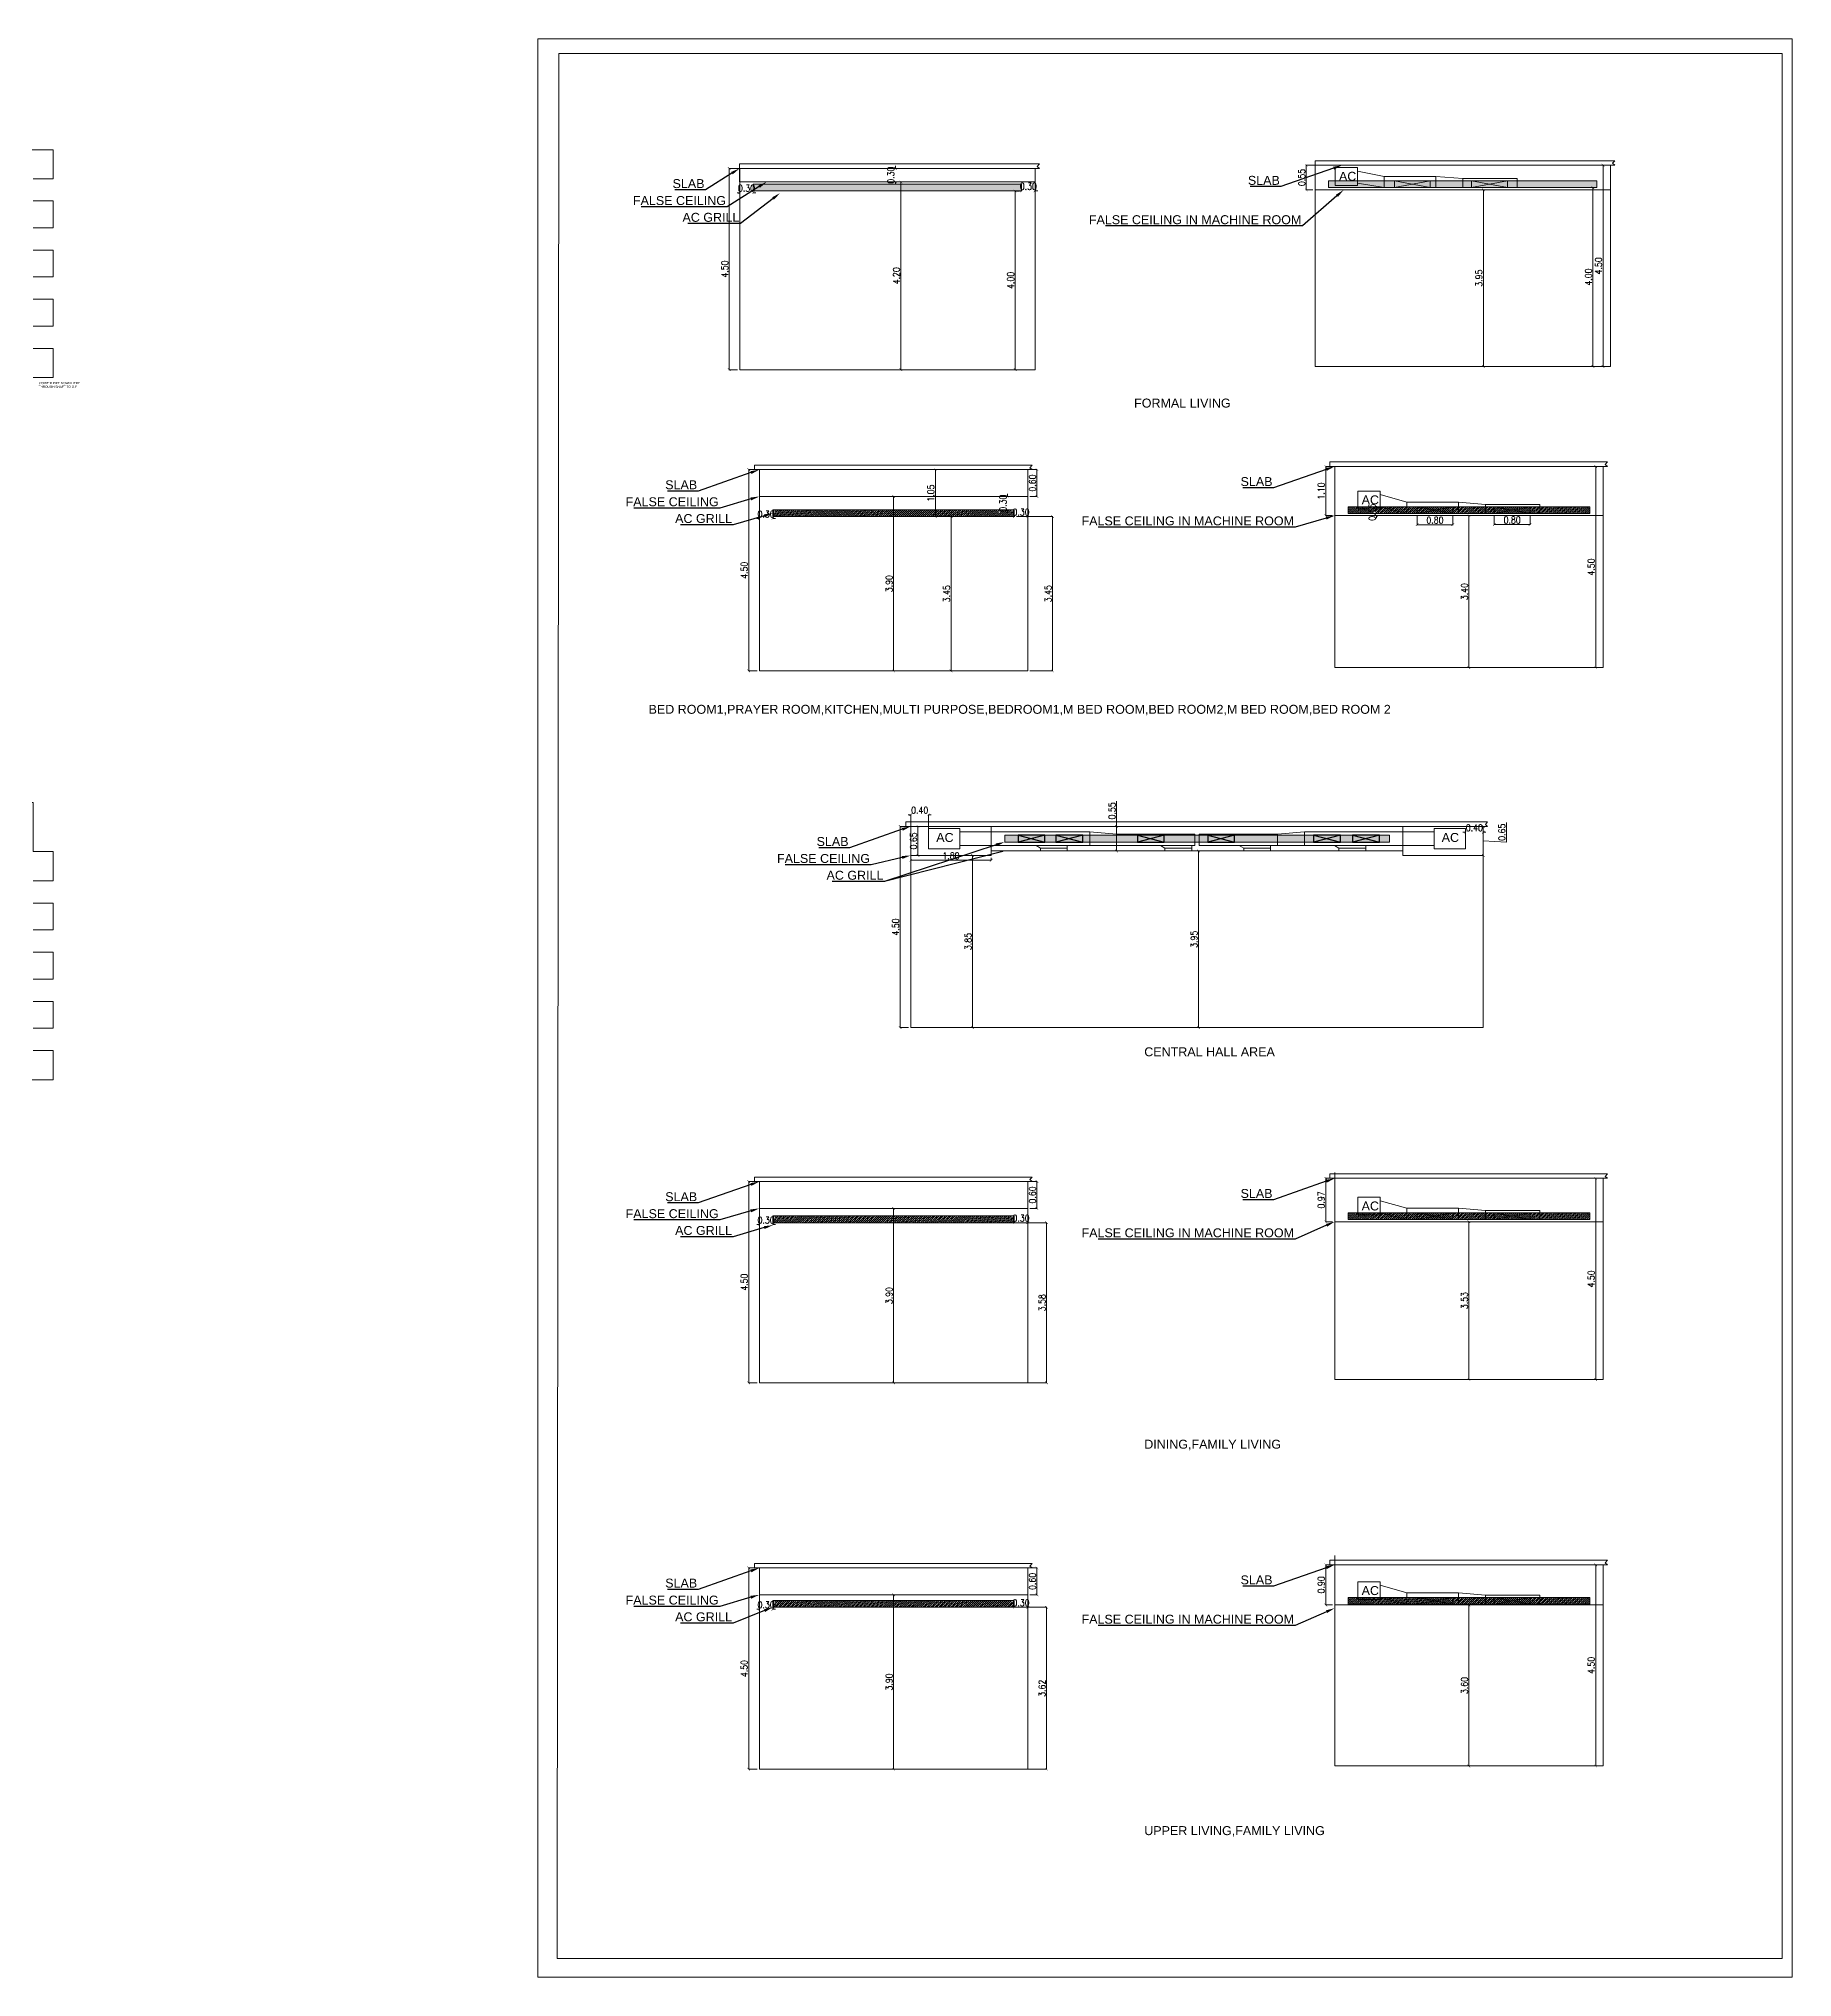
# Model space of a CAD drawing. Header units: centimetres. Extents: x -222850 to -5411, y 68875 to 74032.
# Drawn here: x -215022 to -211102, y 69040 to 73375 of the extents above; entities that cross this region are included whole.
import ezdxf
from ezdxf import colors
from ezdxf.entities.mleader import LeaderData, LeaderLine
from ezdxf.math import Vec2, Vec3

# ---------------------------------------------------------------- set-up
doc = ezdxf.new("R2010")
doc.units = ezdxf.units.CM
doc.header["$PDMODE"] = 34
doc.layers.add('A TEXT FRAME', color=253, linetype='Continuous')
for name, color, linetype, lineweight in [('A_DIM', 150, 'Continuous', 9), ('CHIPPING', 2, 'Continuous', 0), ('TXT BM NME', 102, 'Continuous', 13)]:
    doc.layers.add(name, color=color, linetype=linetype, lineweight=lineweight)
doc.styles.add('0672-x-Core Bldg A&B-Lvl-Typ$0$ROMANS', font='romans.shx', dxfattribs={"width": 0.85})
doc.styles.add('ARIEL', font='arial.ttf', dxfattribs={"height": 150})
doc.styles.get("Standard").update_dxf_attribs({"font": 'arial.ttf'})
doc.dimstyles.new('A-AHAMED', dxfattribs={"dimscale": 50, "dimtxt": 0.3, "dimasz": 0.12, "dimexe": 0.015, "dimexo": 0.1, "dimgap": 0.05, "dimtad": 3, "dimlfac": 0.01, "dimrnd": 0.005, "dimzin": 1, "dimdsep": 46, "dimtxsty": '0672-x-Core Bldg A&B-Lvl-Typ$0$ROMANS', "dimblk": 'ARCHTICK', "dimcen": 0.5, "dimclrd": 8, "dimclre": 8, "dimclrt": 3, "dimadec": 0, "dimazin": 0, "dimtfac": 0.72, "dimtix": 1, "dimtofl": 0, "dimtmove": 1, "dimatfit": 3, "dimldrblk": 'DOTBLANK', "dimfxl": 1, "dimfxlon": 1, "dimtolj": 1, "dimtzin": 15, "dimlwd": 5, "dimlwe": 5, "dimarcsym": 0})

msp = doc.modelspace()

# ---------------------------------------------------------------- texts
at = {"layer": 'A TEXT FRAME', "color": 6, "linetype": 'ByBlock', "char_height": 20, "attachment_point": 1}
for s, insert in [('FORMAL LIVING', (-212573.489, 72570.386)), ('CENTRAL HALL AREA', (-212550.827, 71119.753)), ('DINING,FAMILY LIVING', (-212550.827, 70242.235)), ('UPPER LIVING,FAMILY LIVING', (-212550.827, 69378.173))]:
    msp.add_mtext(s, dxfattribs=dict(at, insert=insert))
at = {"layer": 'A TEXT FRAME', "color": 6, "linetype": 'ByBlock', "insert": (-213659.067, 71885.54), "char_height": 20, "width": 2755.98676, "attachment_point": 1}
msp.add_mtext('BED ROOM1,PRAYER ROOM,KITCHEN,MULTI PURPOSE,BEDROOM1,M BED ROOM,BED ROOM2,M BED ROOM,BED ROOM 2', dxfattribs=at)
at = {"layer": 'A_DIM', "color": 51, "ltscale": 1000, "true_color": 0xf7f281, "insert": (-215022.523, 72607.638), "char_height": 5, "attachment_point": 1, "style": 'ARIEL'}
msp.add_mtext_dynamic_manual_height_columns('\\A1;COPPER PIPE DOWN HERE THROUGH SHAFT TO G.F', width=106.11098, gutter_width=750, heights=[0], dxfattribs=at)
at = {"layer": 'TXT BM NME', "color": 1, "linetype": 'ByBlock', "char_height": 20, "attachment_point": 1}
for insert in [(-212115.564, 73077.434, 0), (-212064.893, 72353.901), (-213015.905, 71599.018), (-211885.905, 71599.018), (-212064.893, 70775.006), (-212064.893, 69914.945)]:
    msp.add_mtext_dynamic_manual_height_columns('AC', width=26.96598, gutter_width=12.5, heights=[0], dxfattribs=dict(at, insert=insert))

# ---------------------------------------------------------------- blocks, each defined once
blk = doc.blocks.new('_ArchTick')
at = {"color": 0, "linetype": 'ByBlock', "const_width": 0.15}
blk.add_lwpolyline([(-0.5, -0.5), (0.5, 0.5)], dxfattribs=at)
blk = doc.blocks.new('*D51')
at = {"layer": 'Defpoints', "color": 0, "linetype": 'ByBlock', "transparency": 16777216}
for p in [(-213096.7, 71613.8), (-213072.9, 71613.8), (-213072.9, 71163.8)]:
    blk.add_point(p, dxfattribs=at)
at = {"layer": 'TXT BM NME', "color": 8, "linetype": 'ByBlock', "lineweight": 5, "transparency": 16777216}
for p, q in [((-213077.9, 71613.8), (-213097.5, 71613.8)), ((-213096.7, 71163.8), (-213096.7, 71613.8)), ((-213077.9, 71163.8), (-213097.5, 71163.8))]:
    blk.add_line(p, q, dxfattribs=at)
at = {"layer": 'TXT BM NME', "color": 8, "linetype": 'ByBlock', "lineweight": 5, "transparency": 16777216, "xscale": 6, "yscale": 6, "zscale": 6}
for p, rotation in [((-213096.7, 71613.8), 90), ((-213096.7, 71163.8), 270)]:
    blk.add_blockref('_ArchTick', p, dxfattribs=dict(at, rotation=rotation))
at = {"layer": 'TXT BM NME', "color": 3, "linetype": 'ByBlock', "transparency": 16777216, "insert": (-213106.7, 71388.8), "char_height": 15, "attachment_point": 5, "rotation": 90, "style": '0672-x-Core Bldg A&B-Lvl-Typ$0$ROMANS'}
blk.add_mtext('\\A1;4.50', dxfattribs=at)
blk = doc.blocks.new('_DotBlank')
at = {"color": 0, "linetype": 'ByBlock', "lineweight": -2}
blk.add_line((-0.5, 0), (-1, 0), dxfattribs=at)
blk.add_circle((0, 0), 0.5, dxfattribs=at)
blk = doc.blocks.new('*D52')
at = {"layer": 'Defpoints', "color": 0, "linetype": 'ByBlock', "transparency": 16777216}
for p in [(-213072.9, 71613.8), (-213072.9, 71548.8), (-213056.7, 71548.8)]:
    blk.add_point(p, dxfattribs=at)
at = {"layer": 'TXT BM NME', "color": 8, "linetype": 'ByBlock', "lineweight": 5, "transparency": 16777216}
for p, q in [((-213067.9, 71613.8), (-213056, 71613.8)), ((-213056.7, 71613.8), (-213056.7, 71548.8)), ((-213067.9, 71548.8), (-213056, 71548.8))]:
    blk.add_line(p, q, dxfattribs=at)
at = {"layer": 'TXT BM NME', "color": 8, "linetype": 'ByBlock', "lineweight": 5, "transparency": 16777216, "xscale": 6, "yscale": 6, "zscale": 6}
for p, rotation in [((-213056.7, 71613.8), 90), ((-213056.7, 71548.8), 270)]:
    blk.add_blockref('_ArchTick', p, dxfattribs=dict(at, rotation=rotation))
at = {"layer": 'TXT BM NME', "color": 3, "linetype": 'ByBlock', "transparency": 16777216, "insert": (-213066.7, 71581.3), "char_height": 15, "attachment_point": 5, "rotation": 90, "style": '0672-x-Core Bldg A&B-Lvl-Typ$0$ROMANS'}
blk.add_mtext('\\A1;0.65', dxfattribs=at)
blk = doc.blocks.new('*D53')
at = {"layer": 'Defpoints', "color": 0, "linetype": 'ByBlock', "transparency": 16777216}
for p in [(-211792.9, 71613.8), (-211792.9, 71548.8), (-211792.9, 71548.8)]:
    blk.add_point(p, dxfattribs=at)
at = {"layer": 'TXT BM NME', "color": 8, "linetype": 'ByBlock', "lineweight": 5, "transparency": 16777216}
for p, q in [((-211792.9, 71613.8), (-211793.6, 71613.8)), ((-211792.9, 71613.8), (-211792.9, 71548.8)), ((-211741.3, 71578.8), (-211741.3, 71622.7)), ((-211792.9, 71581.3), (-211741.3, 71578.8)), ((-211792.9, 71548.8), (-211793.6, 71548.8))]:
    blk.add_line(p, q, dxfattribs=at)
at = {"layer": 'TXT BM NME', "color": 8, "linetype": 'ByBlock', "lineweight": 5, "transparency": 16777216, "xscale": 6, "yscale": 6, "zscale": 6}
for p, rotation in [((-211792.9, 71613.8), 90), ((-211792.9, 71548.8), 270)]:
    blk.add_blockref('_ArchTick', p, dxfattribs=dict(at, rotation=rotation))
at = {"layer": 'TXT BM NME', "color": 3, "linetype": 'ByBlock', "transparency": 16777216, "insert": (-211751.3, 71600.7), "char_height": 15, "attachment_point": 5, "rotation": 90, "style": '0672-x-Core Bldg A&B-Lvl-Typ$0$ROMANS'}
blk.add_mtext('\\A1;0.65', dxfattribs=at)
blk = doc.blocks.new('*D54')
at = {"layer": 'Defpoints', "color": 0, "linetype": 'ByBlock', "transparency": 16777216}
for p in [(-211832.9, 71608.8), (-211792.9, 71608.8), (-211792.9, 71600.7)]:
    blk.add_point(p, dxfattribs=at)
at = {"layer": 'TXT BM NME', "color": 8, "linetype": 'ByBlock', "lineweight": 5, "transparency": 16777216}
for p, q in [((-211832.9, 71600.7), (-211838.9, 71600.7)), ((-211832.9, 71603.8), (-211832.9, 71600)), ((-211792.9, 71603.8), (-211792.9, 71600)), ((-211792.9, 71600.7), (-211786.9, 71600.7))]:
    blk.add_line(p, q, dxfattribs=at)
at = {"layer": 'TXT BM NME', "color": 8, "linetype": 'ByBlock', "lineweight": 5, "transparency": 16777216, "xscale": 6, "yscale": 6, "zscale": 6}
blk.add_blockref('_ArchTick', (-211832.9, 71600.7), dxfattribs=at)
at = {"layer": 'TXT BM NME', "color": 8, "linetype": 'ByBlock', "lineweight": 5, "transparency": 16777216, "xscale": 6, "yscale": 6, "zscale": 6, "rotation": 180}
blk.add_blockref('_ArchTick', (-211792.9, 71600.7), dxfattribs=at)
at = {"layer": 'TXT BM NME', "color": 3, "linetype": 'ByBlock', "transparency": 16777216, "insert": (-211812.9, 71610.7), "char_height": 15, "attachment_point": 5, "style": '0672-x-Core Bldg A&B-Lvl-Typ$0$ROMANS'}
blk.add_mtext('\\A1;0.40', dxfattribs=at)
blk = doc.blocks.new('*D55')
at = {"layer": 'Defpoints', "color": 0, "linetype": 'ByBlock', "transparency": 16777216}
for p in [(-213072.9, 71639.9), (-213072.9, 71586.3), (-213032.9, 71586.3)]:
    blk.add_point(p, dxfattribs=at)
at = {"layer": 'TXT BM NME', "color": 8, "linetype": 'ByBlock', "lineweight": 5, "transparency": 16777216}
for p, q in [((-213072.9, 71639.9), (-213078.9, 71639.9)), ((-213072.9, 71591.3), (-213072.9, 71640.6)), ((-213032.9, 71591.3), (-213032.9, 71640.6)), ((-213032.9, 71639.9), (-213026.9, 71639.9))]:
    blk.add_line(p, q, dxfattribs=at)
at = {"layer": 'TXT BM NME', "color": 8, "linetype": 'ByBlock', "lineweight": 5, "transparency": 16777216, "xscale": 6, "yscale": 6, "zscale": 6}
blk.add_blockref('_ArchTick', (-213072.9, 71639.9), dxfattribs=at)
at = {"layer": 'TXT BM NME', "color": 8, "linetype": 'ByBlock', "lineweight": 5, "transparency": 16777216, "xscale": 6, "yscale": 6, "zscale": 6, "rotation": 180}
blk.add_blockref('_ArchTick', (-213032.9, 71639.9), dxfattribs=at)
at = {"layer": 'TXT BM NME', "color": 3, "linetype": 'ByBlock', "transparency": 16777216, "insert": (-213052.9, 71649.9), "char_height": 15, "attachment_point": 5, "style": '0672-x-Core Bldg A&B-Lvl-Typ$0$ROMANS'}
blk.add_mtext('\\A1;0.40', dxfattribs=at)
blk = doc.blocks.new('*D56')
at = {"layer": 'Defpoints', "color": 0, "linetype": 'ByBlock', "transparency": 16777216}
for p in [(-213072.9, 71548.8), (-213072.9, 71538), (-212892.9, 71548.8)]:
    blk.add_point(p, dxfattribs=at)
at = {"layer": 'TXT BM NME', "color": 8, "linetype": 'ByBlock', "lineweight": 5, "transparency": 16777216}
for p, q in [((-213072.9, 71543.8), (-213072.9, 71537.3)), ((-212892.9, 71538), (-213072.9, 71538)), ((-212892.9, 71543.8), (-212892.9, 71537.3))]:
    blk.add_line(p, q, dxfattribs=at)
at = {"layer": 'TXT BM NME', "color": 8, "linetype": 'ByBlock', "lineweight": 5, "transparency": 16777216, "xscale": 6, "yscale": 6, "zscale": 6, "rotation": 180}
blk.add_blockref('_ArchTick', (-213072.9, 71538), dxfattribs=at)
at = {"layer": 'TXT BM NME', "color": 8, "linetype": 'ByBlock', "lineweight": 5, "transparency": 16777216, "xscale": 6, "yscale": 6, "zscale": 6}
blk.add_blockref('_ArchTick', (-212892.9, 71538), dxfattribs=at)
at = {"layer": 'TXT BM NME', "color": 3, "linetype": 'ByBlock', "transparency": 16777216, "insert": (-212982.9, 71548), "char_height": 15, "attachment_point": 5, "style": '0672-x-Core Bldg A&B-Lvl-Typ$0$ROMANS'}
blk.add_mtext('\\A1;1.80', dxfattribs=at)
blk = doc.blocks.new('*D57')
at = {"layer": 'Defpoints', "color": 0, "linetype": 'ByBlock', "transparency": 16777216}
for p in [(-212432.9, 71558.8), (-212429.5, 71558.8), (-212432.9, 71163.8)]:
    blk.add_point(p, dxfattribs=at)
at = {"layer": 'TXT BM NME', "color": 8, "linetype": 'ByBlock', "lineweight": 5, "transparency": 16777216}
for p, q in [((-212429.5, 71558.8), (-212428.8, 71558.8)), ((-212429.5, 71163.8), (-212429.5, 71558.8)), ((-212429.5, 71163.8), (-212428.8, 71163.8))]:
    blk.add_line(p, q, dxfattribs=at)
at = {"layer": 'TXT BM NME', "color": 8, "linetype": 'ByBlock', "lineweight": 5, "transparency": 16777216, "xscale": 6, "yscale": 6, "zscale": 6}
for p, rotation in [((-212429.5, 71558.8), 90), ((-212429.5, 71163.8), 270)]:
    blk.add_blockref('_ArchTick', p, dxfattribs=dict(at, rotation=rotation))
at = {"layer": 'TXT BM NME', "color": 3, "linetype": 'ByBlock', "transparency": 16777216, "insert": (-212439.5, 71361.3), "char_height": 15, "attachment_point": 5, "rotation": 90, "style": '0672-x-Core Bldg A&B-Lvl-Typ$0$ROMANS'}
blk.add_mtext('\\A1;3.95', dxfattribs=at)
blk = doc.blocks.new('*D58')
at = {"layer": 'Defpoints', "color": 0, "linetype": 'ByBlock', "transparency": 16777216}
for p in [(-212892.9, 71613.8), (-212612.9, 71613.8), (-212892.9, 71558.8)]:
    blk.add_point(p, dxfattribs=at)
at = {"layer": 'TXT BM NME', "color": 8, "linetype": 'ByBlock', "lineweight": 5, "transparency": 16777216}
for p, q in [((-212612.9, 71670.3), (-212612.9, 71613.8)), ((-212887.9, 71613.8), (-212612.1, 71613.8)), ((-212612.9, 71558.8), (-212612.9, 71613.8)), ((-212887.9, 71558.8), (-212612.1, 71558.8))]:
    blk.add_line(p, q, dxfattribs=at)
at = {"layer": 'TXT BM NME', "color": 8, "linetype": 'ByBlock', "lineweight": 5, "transparency": 16777216, "xscale": 6, "yscale": 6, "zscale": 6}
for p, rotation in [((-212612.9, 71613.8), 90), ((-212612.9, 71558.8), 270)]:
    blk.add_blockref('_ArchTick', p, dxfattribs=dict(at, rotation=rotation))
at = {"layer": 'TXT BM NME', "color": 3, "linetype": 'ByBlock', "transparency": 16777216, "insert": (-212622.9, 71648.4), "char_height": 15, "attachment_point": 5, "rotation": 90, "style": '0672-x-Core Bldg A&B-Lvl-Typ$0$ROMANS'}
blk.add_mtext('\\A1;0.55', dxfattribs=at)
blk = doc.blocks.new('*D59')
at = {"layer": 'Defpoints', "color": 0, "linetype": 'ByBlock', "transparency": 16777216}
for p in [(-212892.9, 71548.8), (-212934.7, 71163.8), (-212892.9, 71163.8)]:
    blk.add_point(p, dxfattribs=at)
at = {"layer": 'TXT BM NME', "color": 8, "linetype": 'ByBlock', "lineweight": 5, "transparency": 16777216}
for p, q in [((-212897.9, 71548.8), (-212935.4, 71548.8)), ((-212934.7, 71548.8), (-212934.7, 71163.8)), ((-212897.9, 71163.8), (-212935.4, 71163.8))]:
    blk.add_line(p, q, dxfattribs=at)
at = {"layer": 'TXT BM NME', "color": 8, "linetype": 'ByBlock', "lineweight": 5, "transparency": 16777216, "xscale": 6, "yscale": 6, "zscale": 6}
for p, rotation in [((-212934.7, 71548.8), 90), ((-212934.7, 71163.8), 270)]:
    blk.add_blockref('_ArchTick', p, dxfattribs=dict(at, rotation=rotation))
at = {"layer": 'TXT BM NME', "color": 3, "linetype": 'ByBlock', "transparency": 16777216, "insert": (-212944.7, 71356.3), "char_height": 15, "attachment_point": 5, "rotation": 90, "style": '0672-x-Core Bldg A&B-Lvl-Typ$0$ROMANS'}
blk.add_mtext('\\A1;3.85', dxfattribs=at)
blk = doc.blocks.new('*D62')
at = {"layer": 'Defpoints', "color": 0, "linetype": 'ByBlock', "transparency": 16777216}
for p in [(-213478.8, 73085), (-213395, 73085), (-213455, 72635)]:
    blk.add_point(p, dxfattribs=at)
at = {"layer": 'TXT BM NME', "color": 8, "linetype": 'ByBlock', "lineweight": 5, "transparency": 16777216}
for p, q in [((-213400, 73085), (-213479.6, 73085)), ((-213478.8, 72635), (-213478.8, 73085)), ((-213460, 72635), (-213479.6, 72635))]:
    blk.add_line(p, q, dxfattribs=at)
at = {"layer": 'TXT BM NME', "color": 8, "linetype": 'ByBlock', "lineweight": 5, "transparency": 16777216, "xscale": 6, "yscale": 6, "zscale": 6}
for p, rotation in [((-213478.8, 73085), 90), ((-213478.8, 72635), 270)]:
    blk.add_blockref('_ArchTick', p, dxfattribs=dict(at, rotation=rotation))
at = {"layer": 'TXT BM NME', "color": 3, "linetype": 'ByBlock', "transparency": 16777216, "insert": (-213488.8, 72860), "char_height": 15, "attachment_point": 5, "rotation": 90, "style": '0672-x-Core Bldg A&B-Lvl-Typ$0$ROMANS'}
blk.add_mtext('\\A1;4.50', dxfattribs=at)
blk = doc.blocks.new('*D63')
at = {"layer": 'Defpoints', "color": 0, "linetype": 'ByBlock', "transparency": 16777216}
for p in [(-213125.4, 73055), (-213095, 72635), (-213095, 72635)]:
    blk.add_point(p, dxfattribs=at)
at = {"layer": 'TXT BM NME', "color": 8, "linetype": 'ByBlock', "lineweight": 5, "transparency": 16777216}
for p, q in [((-213120.4, 73055), (-213094.2, 73055)), ((-213095, 73055), (-213095, 72635)), ((-213095, 72635), (-213095.7, 72635))]:
    blk.add_line(p, q, dxfattribs=at)
at = {"layer": 'TXT BM NME', "color": 8, "linetype": 'ByBlock', "lineweight": 5, "transparency": 16777216, "xscale": 6, "yscale": 6, "zscale": 6}
for p, rotation in [((-213095, 73055), 90), ((-213095, 72635), 270)]:
    blk.add_blockref('_ArchTick', p, dxfattribs=dict(at, rotation=rotation))
at = {"layer": 'TXT BM NME', "color": 3, "linetype": 'ByBlock', "transparency": 16777216, "insert": (-213105, 72845), "char_height": 15, "attachment_point": 5, "rotation": 90, "style": '0672-x-Core Bldg A&B-Lvl-Typ$0$ROMANS'}
blk.add_mtext('\\A1;4.20', dxfattribs=at)
blk = doc.blocks.new('*D64')
at = {"layer": 'Defpoints', "color": 0, "linetype": 'ByBlock', "transparency": 16777216}
for p in [(-212825, 73042.5), (-212795, 73042.5), (-212795, 73035)]:
    blk.add_point(p, dxfattribs=at)
at = {"layer": 'TXT BM NME', "color": 8, "linetype": 'ByBlock', "lineweight": 5, "transparency": 16777216}
for p, q in [((-212825, 73035), (-212831, 73035)), ((-212825, 73037.5), (-212825, 73034.3)), ((-212795, 73037.5), (-212795, 73034.3)), ((-212795, 73035), (-212789, 73035))]:
    blk.add_line(p, q, dxfattribs=at)
at = {"layer": 'TXT BM NME', "color": 8, "linetype": 'ByBlock', "lineweight": 5, "transparency": 16777216, "xscale": 6, "yscale": 6, "zscale": 6}
blk.add_blockref('_ArchTick', (-212825, 73035), dxfattribs=at)
at = {"layer": 'TXT BM NME', "color": 8, "linetype": 'ByBlock', "lineweight": 5, "transparency": 16777216, "xscale": 6, "yscale": 6, "zscale": 6, "rotation": 180}
blk.add_blockref('_ArchTick', (-212795, 73035), dxfattribs=at)
at = {"layer": 'TXT BM NME', "color": 3, "linetype": 'ByBlock', "transparency": 16777216, "insert": (-212810, 73045), "char_height": 15, "attachment_point": 5, "style": '0672-x-Core Bldg A&B-Lvl-Typ$0$ROMANS'}
blk.add_mtext('\\A1;0.30', dxfattribs=at)
blk = doc.blocks.new('*D65')
at = {"layer": 'Defpoints', "color": 0, "linetype": 'ByBlock', "transparency": 16777216}
for p in [(-213455, 73035), (-213455, 73030.7), (-213425, 73035)]:
    blk.add_point(p, dxfattribs=at)
at = {"layer": 'TXT BM NME', "color": 8, "linetype": 'ByBlock', "lineweight": 5, "transparency": 16777216}
for p, q in [((-213455, 73030.7), (-213461, 73030.7)), ((-213455, 73030.7), (-213455, 73030)), ((-213425, 73030.7), (-213425, 73030)), ((-213425, 73030.7), (-213419, 73030.7))]:
    blk.add_line(p, q, dxfattribs=at)
at = {"layer": 'TXT BM NME', "color": 8, "linetype": 'ByBlock', "lineweight": 5, "transparency": 16777216, "xscale": 6, "yscale": 6, "zscale": 6}
blk.add_blockref('_ArchTick', (-213455, 73030.7), dxfattribs=at)
at = {"layer": 'TXT BM NME', "color": 8, "linetype": 'ByBlock', "lineweight": 5, "transparency": 16777216, "xscale": 6, "yscale": 6, "zscale": 6, "rotation": 180}
blk.add_blockref('_ArchTick', (-213425, 73030.7), dxfattribs=at)
at = {"layer": 'TXT BM NME', "color": 3, "linetype": 'ByBlock', "transparency": 16777216, "insert": (-213440, 73040.7), "char_height": 15, "attachment_point": 5, "style": '0672-x-Core Bldg A&B-Lvl-Typ$0$ROMANS'}
blk.add_mtext('\\A1;0.30', dxfattribs=at)
blk = doc.blocks.new('*D61')
at = {"layer": 'Defpoints', "color": 0, "linetype": 'ByBlock', "transparency": 16777216}
for p in [(-211525.2, 73092.2), (-211508.7, 73092.2), (-211508.7, 72642.2)]:
    blk.add_point(p, dxfattribs=at)
at = {"layer": 'TXT BM NME', "color": 8, "linetype": 'ByBlock', "lineweight": 5, "transparency": 16777216}
for p, q in [((-211513.7, 73092.2), (-211526, 73092.2)), ((-211525.2, 72642.2), (-211525.2, 73092.2)), ((-211513.7, 72642.2), (-211526, 72642.2))]:
    blk.add_line(p, q, dxfattribs=at)
at = {"layer": 'TXT BM NME', "color": 8, "linetype": 'ByBlock', "lineweight": 5, "transparency": 16777216, "xscale": 6, "yscale": 6, "zscale": 6}
for p, rotation in [((-211525.2, 73092.2), 90), ((-211525.2, 72642.2), 270)]:
    blk.add_blockref('_ArchTick', p, dxfattribs=dict(at, rotation=rotation))
at = {"layer": 'TXT BM NME', "color": 3, "linetype": 'ByBlock', "transparency": 16777216, "insert": (-211535.2, 72867.2), "char_height": 15, "attachment_point": 5, "rotation": 90, "style": '0672-x-Core Bldg A&B-Lvl-Typ$0$ROMANS'}
blk.add_mtext('\\A1;4.50', dxfattribs=at)
blk = doc.blocks.new('*D60')
at = {"layer": 'Defpoints', "color": 0, "linetype": 'ByBlock', "transparency": 16777216}
for p in [(-212188.7, 73092.2), (-212108.7, 73092.2), (-212168.7, 73037.1)]:
    blk.add_point(p, dxfattribs=at)
at = {"layer": 'TXT BM NME', "color": 8, "linetype": 'ByBlock', "lineweight": 5, "transparency": 16777216}
for p, q in [((-212113.7, 73092.2), (-212189.5, 73092.2)), ((-212188.7, 73037.1), (-212188.7, 73092.2)), ((-212173.7, 73037.1), (-212189.5, 73037.1))]:
    blk.add_line(p, q, dxfattribs=at)
at = {"layer": 'TXT BM NME', "color": 8, "linetype": 'ByBlock', "lineweight": 5, "transparency": 16777216, "xscale": 6, "yscale": 6, "zscale": 6}
for p, rotation in [((-212188.7, 73092.2), 90), ((-212188.7, 73037.1), 270)]:
    blk.add_blockref('_ArchTick', p, dxfattribs=dict(at, rotation=rotation))
at = {"layer": 'TXT BM NME', "color": 3, "linetype": 'ByBlock', "transparency": 16777216, "insert": (-212198.7, 73064.7), "char_height": 15, "attachment_point": 5, "rotation": 90, "style": '0672-x-Core Bldg A&B-Lvl-Typ$0$ROMANS'}
blk.add_mtext('\\A1;0.55', dxfattribs=at)
blk = doc.blocks.new('*D66')
at = {"layer": 'Defpoints', "color": 0, "linetype": 'ByBlock', "transparency": 16777216}
for p in [(-211538.7, 73042.2), (-211547.9, 72642.2), (-211538.7, 72642.2)]:
    blk.add_point(p, dxfattribs=at)
at = {"layer": 'TXT BM NME', "color": 8, "linetype": 'ByBlock', "lineweight": 5, "transparency": 16777216}
for p, q in [((-211543.7, 73042.2), (-211548.6, 73042.2)), ((-211547.9, 73042.2), (-211547.9, 72642.2)), ((-211543.7, 72642.2), (-211548.6, 72642.2))]:
    blk.add_line(p, q, dxfattribs=at)
at = {"layer": 'TXT BM NME', "color": 8, "linetype": 'ByBlock', "lineweight": 5, "transparency": 16777216, "xscale": 6, "yscale": 6, "zscale": 6}
for p, rotation in [((-211547.9, 73042.2), 90), ((-211547.9, 72642.2), 270)]:
    blk.add_blockref('_ArchTick', p, dxfattribs=dict(at, rotation=rotation))
at = {"layer": 'TXT BM NME', "color": 3, "linetype": 'ByBlock', "transparency": 16777216, "insert": (-211557.9, 72842.2), "char_height": 15, "attachment_point": 5, "rotation": 90, "style": '0672-x-Core Bldg A&B-Lvl-Typ$0$ROMANS'}
blk.add_mtext('\\A1;4.00', dxfattribs=at)
blk = doc.blocks.new('*D67')
at = {"layer": 'Defpoints', "color": 0, "linetype": 'ByBlock', "transparency": 16777216}
for p in [(-211838.7, 73037.1), (-211838.7, 72642.2), (-211792.6, 72642.2)]:
    blk.add_point(p, dxfattribs=at)
at = {"layer": 'TXT BM NME', "color": 8, "linetype": 'ByBlock', "lineweight": 5, "transparency": 16777216}
for p, q in [((-211833.7, 73037.1), (-211791.9, 73037.1)), ((-211792.6, 73037.1), (-211792.6, 72642.2)), ((-211833.7, 72642.2), (-211791.9, 72642.2))]:
    blk.add_line(p, q, dxfattribs=at)
at = {"layer": 'TXT BM NME', "color": 8, "linetype": 'ByBlock', "lineweight": 5, "transparency": 16777216, "xscale": 6, "yscale": 6, "zscale": 6}
for p, rotation in [((-211792.6, 73037.1), 90), ((-211792.6, 72642.2), 270)]:
    blk.add_blockref('_ArchTick', p, dxfattribs=dict(at, rotation=rotation))
at = {"layer": 'TXT BM NME', "color": 3, "linetype": 'ByBlock', "transparency": 16777216, "insert": (-211802.6, 72839.7), "char_height": 15, "attachment_point": 5, "rotation": 90, "style": '0672-x-Core Bldg A&B-Lvl-Typ$0$ROMANS'}
blk.add_mtext('\\A1;3.95', dxfattribs=at)
blk = doc.blocks.new('*D68')
at = {"layer": 'Defpoints', "color": 0, "linetype": 'ByBlock', "transparency": 16777216}
for p in [(-212825, 73034.3), (-212839.5, 72635), (-212825, 72635)]:
    blk.add_point(p, dxfattribs=at)
at = {"layer": 'TXT BM NME', "color": 8, "linetype": 'ByBlock', "lineweight": 5, "transparency": 16777216}
for p, q in [((-212830, 73034.3), (-212840.3, 73034.3)), ((-212839.5, 73034.3), (-212839.5, 72635)), ((-212830, 72635), (-212840.3, 72635))]:
    blk.add_line(p, q, dxfattribs=at)
at = {"layer": 'TXT BM NME', "color": 8, "linetype": 'ByBlock', "lineweight": 5, "transparency": 16777216, "xscale": 6, "yscale": 6, "zscale": 6}
for p, rotation in [((-212839.5, 73034.3), 90), ((-212839.5, 72635), 270)]:
    blk.add_blockref('_ArchTick', p, dxfattribs=dict(at, rotation=rotation))
at = {"layer": 'TXT BM NME', "color": 3, "linetype": 'ByBlock', "transparency": 16777216, "insert": (-212849.5, 72834.7), "char_height": 15, "attachment_point": 5, "rotation": 90, "style": '0672-x-Core Bldg A&B-Lvl-Typ$0$ROMANS'}
blk.add_mtext('\\A1;4.00', dxfattribs=at)
blk = doc.blocks.new('*D69')
at = {"layer": 'Defpoints', "color": 0, "linetype": 'ByBlock', "transparency": 16777216}
for p in [(-213107.3, 73085), (-213107.3, 73085), (-213107.3, 73055)]:
    blk.add_point(p, dxfattribs=at)
at = {"layer": 'TXT BM NME', "color": 8, "linetype": 'ByBlock', "lineweight": 5, "transparency": 16777216}
for p, q in [((-213107.3, 73085), (-213108, 73085)), ((-213107.3, 73085), (-213107.3, 73091)), ((-213107.3, 73055), (-213108, 73055)), ((-213107.3, 73055), (-213107.3, 73049))]:
    blk.add_line(p, q, dxfattribs=at)
at = {"layer": 'TXT BM NME', "color": 8, "linetype": 'ByBlock', "lineweight": 5, "transparency": 16777216, "xscale": 6, "yscale": 6, "zscale": 6}
for p, rotation in [((-213107.3, 73085), 270), ((-213107.3, 73055), 90)]:
    blk.add_blockref('_ArchTick', p, dxfattribs=dict(at, rotation=rotation))
at = {"layer": 'TXT BM NME', "color": 3, "linetype": 'ByBlock', "transparency": 16777216, "insert": (-213117.3, 73070), "char_height": 15, "attachment_point": 5, "rotation": 90, "style": '0672-x-Core Bldg A&B-Lvl-Typ$0$ROMANS'}
blk.add_mtext('\\A1;0.30', dxfattribs=at)
blk = doc.blocks.new('*D76')
at = {"layer": 'Defpoints', "color": 0, "linetype": 'ByBlock', "transparency": 16777216}
for p in [(-213435.2, 72411.5), (-213411.3, 72411.5), (-213411.3, 71961.5)]:
    blk.add_point(p, dxfattribs=at)
at = {"layer": 'TXT BM NME', "color": 8, "linetype": 'ByBlock', "lineweight": 5, "transparency": 16777216}
for p, q in [((-213416.3, 72411.5), (-213435.9, 72411.5)), ((-213435.2, 71961.5), (-213435.2, 72411.5)), ((-213416.3, 71961.5), (-213435.9, 71961.5))]:
    blk.add_line(p, q, dxfattribs=at)
at = {"layer": 'TXT BM NME', "color": 8, "linetype": 'ByBlock', "lineweight": 5, "transparency": 16777216, "xscale": 6, "yscale": 6, "zscale": 6}
for p, rotation in [((-213435.2, 72411.5), 90), ((-213435.2, 71961.5), 270)]:
    blk.add_blockref('_ArchTick', p, dxfattribs=dict(at, rotation=rotation))
at = {"layer": 'TXT BM NME', "color": 3, "linetype": 'ByBlock', "transparency": 16777216, "insert": (-213445.2, 72186.5), "char_height": 15, "attachment_point": 5, "rotation": 90, "style": '0672-x-Core Bldg A&B-Lvl-Typ$0$ROMANS'}
blk.add_mtext('\\A1;4.50', dxfattribs=at)
blk = doc.blocks.new('*D77')
at = {"layer": 'Defpoints', "color": 0, "linetype": 'ByBlock', "transparency": 16777216}
for p in [(-213111.3, 72351.5), (-213111.3, 71961.5), (-213111.3, 71961.5)]:
    blk.add_point(p, dxfattribs=at)
at = {"layer": 'TXT BM NME', "color": 8, "linetype": 'ByBlock', "lineweight": 5, "transparency": 16777216}
for p, q in [((-213111.3, 72351.5), (-213112.1, 72351.5)), ((-213111.3, 72351.5), (-213111.3, 71961.5)), ((-213111.3, 71961.5), (-213112.1, 71961.5))]:
    blk.add_line(p, q, dxfattribs=at)
at = {"layer": 'TXT BM NME', "color": 8, "linetype": 'ByBlock', "lineweight": 5, "transparency": 16777216, "xscale": 6, "yscale": 6, "zscale": 6}
for p, rotation in [((-213111.3, 72351.5), 90), ((-213111.3, 71961.5), 270)]:
    blk.add_blockref('_ArchTick', p, dxfattribs=dict(at, rotation=rotation))
at = {"layer": 'TXT BM NME', "color": 3, "linetype": 'ByBlock', "transparency": 16777216, "insert": (-213121.3, 72156.5), "char_height": 15, "attachment_point": 5, "rotation": 90, "style": '0672-x-Core Bldg A&B-Lvl-Typ$0$ROMANS'}
blk.add_mtext('\\A1;3.90', dxfattribs=at)
blk = doc.blocks.new('*D70')
at = {"layer": 'Defpoints', "color": 0, "linetype": 'ByBlock', "transparency": 16777216}
for p in [(-212841.3, 72306.5), (-212811.3, 71961.5), (-212755.9, 71961.5)]:
    blk.add_point(p, dxfattribs=at)
at = {"layer": 'TXT BM NME', "color": 8, "linetype": 'ByBlock', "lineweight": 5, "transparency": 16777216}
for p, q in [((-212836.3, 72306.5), (-212755.1, 72306.5)), ((-212755.9, 72306.5), (-212755.9, 71961.5)), ((-212806.3, 71961.5), (-212755.1, 71961.5))]:
    blk.add_line(p, q, dxfattribs=at)
at = {"layer": 'TXT BM NME', "color": 8, "linetype": 'ByBlock', "lineweight": 5, "transparency": 16777216, "xscale": 6, "yscale": 6, "zscale": 6}
for p, rotation in [((-212755.9, 72306.5), 90), ((-212755.9, 71961.5), 270)]:
    blk.add_blockref('_ArchTick', p, dxfattribs=dict(at, rotation=rotation))
at = {"layer": 'TXT BM NME', "color": 3, "linetype": 'ByBlock', "transparency": 16777216, "insert": (-212765.9, 72134), "char_height": 15, "attachment_point": 5, "rotation": 90, "style": '0672-x-Core Bldg A&B-Lvl-Typ$0$ROMANS'}
blk.add_mtext('\\A1;3.45', dxfattribs=at)
blk = doc.blocks.new('*D78')
at = {"layer": 'Defpoints', "color": 0, "linetype": 'ByBlock', "transparency": 16777216}
for p in [(-212841.3, 72314), (-212811.3, 72314), (-212811.3, 72306.5)]:
    blk.add_point(p, dxfattribs=at)
at = {"layer": 'TXT BM NME', "color": 8, "linetype": 'ByBlock', "lineweight": 5, "transparency": 16777216}
for p, q in [((-212841.3, 72306.5), (-212847.3, 72306.5)), ((-212841.3, 72309), (-212841.3, 72305.7)), ((-212811.3, 72309), (-212811.3, 72305.7)), ((-212811.3, 72306.5), (-212805.3, 72306.5))]:
    blk.add_line(p, q, dxfattribs=at)
at = {"layer": 'TXT BM NME', "color": 8, "linetype": 'ByBlock', "lineweight": 5, "transparency": 16777216, "xscale": 6, "yscale": 6, "zscale": 6}
blk.add_blockref('_ArchTick', (-212841.3, 72306.5), dxfattribs=at)
at = {"layer": 'TXT BM NME', "color": 8, "linetype": 'ByBlock', "lineweight": 5, "transparency": 16777216, "xscale": 6, "yscale": 6, "zscale": 6, "rotation": 180}
blk.add_blockref('_ArchTick', (-212811.3, 72306.5), dxfattribs=at)
at = {"layer": 'TXT BM NME', "color": 3, "linetype": 'ByBlock', "transparency": 16777216, "insert": (-212826.3, 72316.5), "char_height": 15, "attachment_point": 5, "style": '0672-x-Core Bldg A&B-Lvl-Typ$0$ROMANS'}
blk.add_mtext('\\A1;0.30', dxfattribs=at)
blk = doc.blocks.new('*D79')
at = {"layer": 'Defpoints', "color": 0, "linetype": 'ByBlock', "transparency": 16777216}
for p in [(-213411.3, 72306.5), (-213411.3, 72302.2), (-213381.3, 72306.5)]:
    blk.add_point(p, dxfattribs=at)
at = {"layer": 'TXT BM NME', "color": 8, "linetype": 'ByBlock', "lineweight": 5, "transparency": 16777216}
for p, q in [((-213411.3, 72302.2), (-213417.3, 72302.2)), ((-213411.3, 72302.2), (-213411.3, 72301.5)), ((-213381.3, 72302.2), (-213381.3, 72301.5)), ((-213381.3, 72302.2), (-213375.3, 72302.2))]:
    blk.add_line(p, q, dxfattribs=at)
at = {"layer": 'TXT BM NME', "color": 8, "linetype": 'ByBlock', "lineweight": 5, "transparency": 16777216, "xscale": 6, "yscale": 6, "zscale": 6}
blk.add_blockref('_ArchTick', (-213411.3, 72302.2), dxfattribs=at)
at = {"layer": 'TXT BM NME', "color": 8, "linetype": 'ByBlock', "lineweight": 5, "transparency": 16777216, "xscale": 6, "yscale": 6, "zscale": 6, "rotation": 180}
blk.add_blockref('_ArchTick', (-213381.3, 72302.2), dxfattribs=at)
at = {"layer": 'TXT BM NME', "color": 3, "linetype": 'ByBlock', "transparency": 16777216, "insert": (-213396.3, 72312.2), "char_height": 15, "attachment_point": 5, "style": '0672-x-Core Bldg A&B-Lvl-Typ$0$ROMANS'}
blk.add_mtext('\\A1;0.30', dxfattribs=at)
blk = doc.blocks.new('*D73')
at = {"layer": 'Defpoints', "color": 0, "linetype": 'ByBlock', "transparency": 16777216}
for p in [(-212811.3, 72411.5), (-212790.8, 72411.5), (-212811.3, 72351.5)]:
    blk.add_point(p, dxfattribs=at)
at = {"layer": 'TXT BM NME', "color": 8, "linetype": 'ByBlock', "lineweight": 5, "transparency": 16777216}
for p, q in [((-212806.3, 72411.5), (-212790.1, 72411.5)), ((-212790.8, 72351.5), (-212790.8, 72411.5)), ((-212806.3, 72351.5), (-212790.1, 72351.5))]:
    blk.add_line(p, q, dxfattribs=at)
at = {"layer": 'TXT BM NME', "color": 8, "linetype": 'ByBlock', "lineweight": 5, "transparency": 16777216, "xscale": 6, "yscale": 6, "zscale": 6}
for p, rotation in [((-212790.8, 72411.5), 90), ((-212790.8, 72351.5), 270)]:
    blk.add_blockref('_ArchTick', p, dxfattribs=dict(at, rotation=rotation))
at = {"layer": 'TXT BM NME', "color": 3, "linetype": 'ByBlock', "transparency": 16777216, "insert": (-212800.8, 72381.5), "char_height": 15, "attachment_point": 5, "rotation": 90, "style": '0672-x-Core Bldg A&B-Lvl-Typ$0$ROMANS'}
blk.add_mtext('\\A1;0.60', dxfattribs=at)
blk = doc.blocks.new('*D74')
at = {"layer": 'Defpoints', "color": 0, "linetype": 'ByBlock', "transparency": 16777216}
for p in [(-211541.6, 72418.7), (-211525, 72418.7), (-211525, 71968.7)]:
    blk.add_point(p, dxfattribs=at)
at = {"layer": 'TXT BM NME', "color": 8, "linetype": 'ByBlock', "lineweight": 5, "transparency": 16777216}
for p, q in [((-211530, 72418.7), (-211542.3, 72418.7)), ((-211541.6, 71968.7), (-211541.6, 72418.7)), ((-211530, 71968.7), (-211542.3, 71968.7))]:
    blk.add_line(p, q, dxfattribs=at)
at = {"layer": 'TXT BM NME', "color": 8, "linetype": 'ByBlock', "lineweight": 5, "transparency": 16777216, "xscale": 6, "yscale": 6, "zscale": 6}
for p, rotation in [((-211541.6, 72418.7), 90), ((-211541.6, 71968.7), 270)]:
    blk.add_blockref('_ArchTick', p, dxfattribs=dict(at, rotation=rotation))
at = {"layer": 'TXT BM NME', "color": 3, "linetype": 'ByBlock', "transparency": 16777216, "insert": (-211551.6, 72193.7), "char_height": 15, "attachment_point": 5, "rotation": 90, "style": '0672-x-Core Bldg A&B-Lvl-Typ$0$ROMANS'}
blk.add_mtext('\\A1;4.50', dxfattribs=at)
blk = doc.blocks.new('*D75')
at = {"layer": 'Defpoints', "color": 0, "linetype": 'ByBlock', "transparency": 16777216}
for p in [(-211825, 72308.7), (-211825, 71968.7), (-211825, 71968.7)]:
    blk.add_point(p, dxfattribs=at)
at = {"layer": 'TXT BM NME', "color": 8, "linetype": 'ByBlock', "lineweight": 5, "transparency": 16777216}
for p, q in [((-211825, 72308.7), (-211825.8, 72308.7)), ((-211825, 72308.7), (-211825, 71968.7)), ((-211825, 71968.7), (-211825.8, 71968.7))]:
    blk.add_line(p, q, dxfattribs=at)
at = {"layer": 'TXT BM NME', "color": 8, "linetype": 'ByBlock', "lineweight": 5, "transparency": 16777216, "xscale": 6, "yscale": 6, "zscale": 6}
for p, rotation in [((-211825, 72308.7), 90), ((-211825, 71968.7), 270)]:
    blk.add_blockref('_ArchTick', p, dxfattribs=dict(at, rotation=rotation))
at = {"layer": 'TXT BM NME', "color": 3, "linetype": 'ByBlock', "transparency": 16777216, "insert": (-211835, 72138.7), "char_height": 15, "attachment_point": 5, "rotation": 90, "style": '0672-x-Core Bldg A&B-Lvl-Typ$0$ROMANS'}
blk.add_mtext('\\A1;3.40', dxfattribs=at)
blk = doc.blocks.new('*D71')
at = {"layer": 'Defpoints', "color": 0, "linetype": 'ByBlock', "transparency": 16777216}
for p in [(-212145.1, 72418.7), (-212125, 72418.7), (-212125, 72308.7)]:
    blk.add_point(p, dxfattribs=at)
at = {"layer": 'TXT BM NME', "color": 8, "linetype": 'ByBlock', "lineweight": 5, "transparency": 16777216}
for p, q in [((-212130, 72418.7), (-212145.8, 72418.7)), ((-212145.1, 72308.7), (-212145.1, 72418.7)), ((-212130, 72308.7), (-212145.8, 72308.7))]:
    blk.add_line(p, q, dxfattribs=at)
at = {"layer": 'TXT BM NME', "color": 8, "linetype": 'ByBlock', "lineweight": 5, "transparency": 16777216, "xscale": 6, "yscale": 6, "zscale": 6}
for p, rotation in [((-212145.1, 72418.7), 90), ((-212145.1, 72308.7), 270)]:
    blk.add_blockref('_ArchTick', p, dxfattribs=dict(at, rotation=rotation))
at = {"layer": 'TXT BM NME', "color": 3, "linetype": 'ByBlock', "transparency": 16777216, "insert": (-212155.1, 72363.7), "char_height": 15, "attachment_point": 5, "rotation": 90, "style": '0672-x-Core Bldg A&B-Lvl-Typ$0$ROMANS'}
blk.add_mtext('\\A1;1.10', dxfattribs=at)
blk = doc.blocks.new('*D72')
at = {"layer": 'Defpoints', "color": 0, "linetype": 'ByBlock', "transparency": 16777216}
for p in [(-212031.5, 72308.7), (-212023.1, 72323.7), (-212023.1, 72308.7)]:
    blk.add_point(p, dxfattribs=at)
at = {"layer": 'TXT BM NME', "color": 8, "linetype": 'ByBlock', "lineweight": 5, "transparency": 16777216}
for p, q in [((-212028.1, 72323.7), (-212032.3, 72323.7)), ((-212028.1, 72308.7), (-212032.3, 72308.7)), ((-212031.5, 72323.7), (-212031.5, 72329.7)), ((-212031.5, 72308.7), (-212031.5, 72302.7))]:
    blk.add_line(p, q, dxfattribs=at)
at = {"layer": 'TXT BM NME', "color": 8, "linetype": 'ByBlock', "lineweight": 5, "transparency": 16777216, "xscale": 6, "yscale": 6, "zscale": 6}
for p, rotation in [((-212031.5, 72323.7), 270), ((-212031.5, 72308.7), 90)]:
    blk.add_blockref('_ArchTick', p, dxfattribs=dict(at, rotation=rotation))
at = {"layer": 'TXT BM NME', "color": 3, "linetype": 'ByBlock', "transparency": 16777216, "insert": (-212041.5, 72316.2), "char_height": 15, "attachment_point": 5, "rotation": 90, "style": '0672-x-Core Bldg A&B-Lvl-Typ$0$ROMANS'}
blk.add_mtext('\\A1;0.15', dxfattribs=at)
blk = doc.blocks.new('*D80')
at = {"layer": 'Defpoints', "color": 0, "linetype": 'ByBlock', "transparency": 16777216}
for p in [(-212856.7, 72351.5), (-212845.8, 72351.5), (-212845.8, 72321.5)]:
    blk.add_point(p, dxfattribs=at)
at = {"layer": 'TXT BM NME', "color": 8, "linetype": 'ByBlock', "lineweight": 5, "transparency": 16777216}
for p, q in [((-212850.8, 72351.5), (-212857.5, 72351.5)), ((-212856.7, 72351.5), (-212856.7, 72357.5)), ((-212850.8, 72321.5), (-212857.5, 72321.5)), ((-212856.7, 72321.5), (-212856.7, 72315.5))]:
    blk.add_line(p, q, dxfattribs=at)
at = {"layer": 'TXT BM NME', "color": 8, "linetype": 'ByBlock', "lineweight": 5, "transparency": 16777216, "xscale": 6, "yscale": 6, "zscale": 6}
for p, rotation in [((-212856.7, 72351.5), 270), ((-212856.7, 72321.5), 90)]:
    blk.add_blockref('_ArchTick', p, dxfattribs=dict(at, rotation=rotation))
at = {"layer": 'TXT BM NME', "color": 3, "linetype": 'ByBlock', "transparency": 16777216, "insert": (-212866.7, 72336.5), "char_height": 15, "attachment_point": 5, "rotation": 90, "style": '0672-x-Core Bldg A&B-Lvl-Typ$0$ROMANS'}
blk.add_mtext('\\A1;0.30', dxfattribs=at)
blk = doc.blocks.new('*D85')
at = {"layer": 'Defpoints', "color": 0, "linetype": 'ByBlock', "transparency": 16777216}
for p in [(-213435.2, 70819.6), (-213411.3, 70819.6), (-213411.3, 70369.6)]:
    blk.add_point(p, dxfattribs=at)
at = {"layer": 'TXT BM NME', "color": 8, "linetype": 'ByBlock', "lineweight": 5, "transparency": 16777216}
for p, q in [((-213416.3, 70819.6), (-213435.9, 70819.6)), ((-213435.2, 70369.6), (-213435.2, 70819.6)), ((-213416.3, 70369.6), (-213435.9, 70369.6))]:
    blk.add_line(p, q, dxfattribs=at)
at = {"layer": 'TXT BM NME', "color": 8, "linetype": 'ByBlock', "lineweight": 5, "transparency": 16777216, "xscale": 6, "yscale": 6, "zscale": 6}
for p, rotation in [((-213435.2, 70819.6), 90), ((-213435.2, 70369.6), 270)]:
    blk.add_blockref('_ArchTick', p, dxfattribs=dict(at, rotation=rotation))
at = {"layer": 'TXT BM NME', "color": 3, "linetype": 'ByBlock', "transparency": 16777216, "insert": (-213445.2, 70594.6), "char_height": 15, "attachment_point": 5, "rotation": 90, "style": '0672-x-Core Bldg A&B-Lvl-Typ$0$ROMANS'}
blk.add_mtext('\\A1;4.50', dxfattribs=at)
blk = doc.blocks.new('*D86')
at = {"layer": 'Defpoints', "color": 0, "linetype": 'ByBlock', "transparency": 16777216}
for p in [(-213111.3, 70759.6), (-213111.3, 70369.6), (-213111.3, 70369.6)]:
    blk.add_point(p, dxfattribs=at)
at = {"layer": 'TXT BM NME', "color": 8, "linetype": 'ByBlock', "lineweight": 5, "transparency": 16777216}
for p, q in [((-213111.3, 70759.6), (-213112.1, 70759.6)), ((-213111.3, 70759.6), (-213111.3, 70369.6)), ((-213111.3, 70369.6), (-213112.1, 70369.6))]:
    blk.add_line(p, q, dxfattribs=at)
at = {"layer": 'TXT BM NME', "color": 8, "linetype": 'ByBlock', "lineweight": 5, "transparency": 16777216, "xscale": 6, "yscale": 6, "zscale": 6}
for p, rotation in [((-213111.3, 70759.6), 90), ((-213111.3, 70369.6), 270)]:
    blk.add_blockref('_ArchTick', p, dxfattribs=dict(at, rotation=rotation))
at = {"layer": 'TXT BM NME', "color": 3, "linetype": 'ByBlock', "transparency": 16777216, "insert": (-213121.3, 70564.6), "char_height": 15, "attachment_point": 5, "rotation": 90, "style": '0672-x-Core Bldg A&B-Lvl-Typ$0$ROMANS'}
blk.add_mtext('\\A1;3.90', dxfattribs=at)
blk = doc.blocks.new('*D87')
at = {"layer": 'Defpoints', "color": 0, "linetype": 'ByBlock', "transparency": 16777216}
for p in [(-212841.3, 70735.1), (-212811.3, 70735.1), (-212811.3, 70727.6)]:
    blk.add_point(p, dxfattribs=at)
at = {"layer": 'TXT BM NME', "color": 8, "linetype": 'ByBlock', "lineweight": 5, "transparency": 16777216}
for p, q in [((-212841.3, 70727.6), (-212847.3, 70727.6)), ((-212841.3, 70730.1), (-212841.3, 70726.9)), ((-212811.3, 70730.1), (-212811.3, 70726.9)), ((-212811.3, 70727.6), (-212805.3, 70727.6))]:
    blk.add_line(p, q, dxfattribs=at)
at = {"layer": 'TXT BM NME', "color": 8, "linetype": 'ByBlock', "lineweight": 5, "transparency": 16777216, "xscale": 6, "yscale": 6, "zscale": 6}
blk.add_blockref('_ArchTick', (-212841.3, 70727.6), dxfattribs=at)
at = {"layer": 'TXT BM NME', "color": 8, "linetype": 'ByBlock', "lineweight": 5, "transparency": 16777216, "xscale": 6, "yscale": 6, "zscale": 6, "rotation": 180}
blk.add_blockref('_ArchTick', (-212811.3, 70727.6), dxfattribs=at)
at = {"layer": 'TXT BM NME', "color": 3, "linetype": 'ByBlock', "transparency": 16777216, "insert": (-212826.3, 70737.6), "char_height": 15, "attachment_point": 5, "style": '0672-x-Core Bldg A&B-Lvl-Typ$0$ROMANS'}
blk.add_mtext('\\A1;0.30', dxfattribs=at)
blk = doc.blocks.new('*D88')
at = {"layer": 'Defpoints', "color": 0, "linetype": 'ByBlock', "transparency": 16777216}
for p in [(-213411.3, 70727.6), (-213411.3, 70723.3), (-213381.3, 70727.6)]:
    blk.add_point(p, dxfattribs=at)
at = {"layer": 'TXT BM NME', "color": 8, "linetype": 'ByBlock', "lineweight": 5, "transparency": 16777216}
for p, q in [((-213411.3, 70723.3), (-213417.3, 70723.3)), ((-213411.3, 70723.3), (-213411.3, 70722.6)), ((-213381.3, 70723.3), (-213381.3, 70722.6)), ((-213381.3, 70723.3), (-213375.3, 70723.3))]:
    blk.add_line(p, q, dxfattribs=at)
at = {"layer": 'TXT BM NME', "color": 8, "linetype": 'ByBlock', "lineweight": 5, "transparency": 16777216, "xscale": 6, "yscale": 6, "zscale": 6}
blk.add_blockref('_ArchTick', (-213411.3, 70723.3), dxfattribs=at)
at = {"layer": 'TXT BM NME', "color": 8, "linetype": 'ByBlock', "lineweight": 5, "transparency": 16777216, "xscale": 6, "yscale": 6, "zscale": 6, "rotation": 180}
blk.add_blockref('_ArchTick', (-213381.3, 70723.3), dxfattribs=at)
at = {"layer": 'TXT BM NME', "color": 3, "linetype": 'ByBlock', "transparency": 16777216, "insert": (-213396.3, 70733.3), "char_height": 15, "attachment_point": 5, "style": '0672-x-Core Bldg A&B-Lvl-Typ$0$ROMANS'}
blk.add_mtext('\\A1;0.30', dxfattribs=at)
blk = doc.blocks.new('*D89')
at = {"layer": 'Defpoints', "color": 0, "linetype": 'ByBlock', "transparency": 16777216}
for p in [(-212811.3, 70819.6), (-212790.8, 70819.6), (-212811.3, 70759.6)]:
    blk.add_point(p, dxfattribs=at)
at = {"layer": 'TXT BM NME', "color": 8, "linetype": 'ByBlock', "lineweight": 5, "transparency": 16777216}
for p, q in [((-212806.3, 70819.6), (-212790.1, 70819.6)), ((-212790.8, 70759.6), (-212790.8, 70819.6)), ((-212806.3, 70759.6), (-212790.1, 70759.6))]:
    blk.add_line(p, q, dxfattribs=at)
at = {"layer": 'TXT BM NME', "color": 8, "linetype": 'ByBlock', "lineweight": 5, "transparency": 16777216, "xscale": 6, "yscale": 6, "zscale": 6}
for p, rotation in [((-212790.8, 70819.6), 90), ((-212790.8, 70759.6), 270)]:
    blk.add_blockref('_ArchTick', p, dxfattribs=dict(at, rotation=rotation))
at = {"layer": 'TXT BM NME', "color": 3, "linetype": 'ByBlock', "transparency": 16777216, "insert": (-212800.8, 70789.6), "char_height": 15, "attachment_point": 5, "rotation": 90, "style": '0672-x-Core Bldg A&B-Lvl-Typ$0$ROMANS'}
blk.add_mtext('\\A1;0.60', dxfattribs=at)
blk = doc.blocks.new('*D90')
at = {"layer": 'Defpoints', "color": 0, "linetype": 'ByBlock', "transparency": 16777216}
for p in [(-211541.6, 70826.8), (-211525, 70826.8), (-211525, 70376.8)]:
    blk.add_point(p, dxfattribs=at)
at = {"layer": 'TXT BM NME', "color": 8, "linetype": 'ByBlock', "lineweight": 5, "transparency": 16777216}
for p, q in [((-211530, 70826.8), (-211542.3, 70826.8)), ((-211541.6, 70376.8), (-211541.6, 70826.8)), ((-211530, 70376.8), (-211542.3, 70376.8))]:
    blk.add_line(p, q, dxfattribs=at)
at = {"layer": 'TXT BM NME', "color": 8, "linetype": 'ByBlock', "lineweight": 5, "transparency": 16777216, "xscale": 6, "yscale": 6, "zscale": 6}
for p, rotation in [((-211541.6, 70826.8), 90), ((-211541.6, 70376.8), 270)]:
    blk.add_blockref('_ArchTick', p, dxfattribs=dict(at, rotation=rotation))
at = {"layer": 'TXT BM NME', "color": 3, "linetype": 'ByBlock', "transparency": 16777216, "insert": (-211551.6, 70601.8), "char_height": 15, "attachment_point": 5, "rotation": 90, "style": '0672-x-Core Bldg A&B-Lvl-Typ$0$ROMANS'}
blk.add_mtext('\\A1;4.50', dxfattribs=at)
blk = doc.blocks.new('*D91')
at = {"layer": 'Defpoints', "color": 0, "linetype": 'ByBlock', "transparency": 16777216}
for p in [(-211825, 70729.8), (-211825, 70376.8), (-211825, 70376.8)]:
    blk.add_point(p, dxfattribs=at)
at = {"layer": 'TXT BM NME', "color": 8, "linetype": 'ByBlock', "lineweight": 5, "transparency": 16777216}
for p, q in [((-211825, 70729.8), (-211825.8, 70729.8)), ((-211825, 70729.8), (-211825, 70376.8)), ((-211825, 70376.8), (-211825.8, 70376.8))]:
    blk.add_line(p, q, dxfattribs=at)
at = {"layer": 'TXT BM NME', "color": 8, "linetype": 'ByBlock', "lineweight": 5, "transparency": 16777216, "xscale": 6, "yscale": 6, "zscale": 6}
for p, rotation in [((-211825, 70729.8), 90), ((-211825, 70376.8), 270)]:
    blk.add_blockref('_ArchTick', p, dxfattribs=dict(at, rotation=rotation))
at = {"layer": 'TXT BM NME', "color": 3, "linetype": 'ByBlock', "transparency": 16777216, "insert": (-211835, 70553.3), "char_height": 15, "attachment_point": 5, "rotation": 90, "style": '0672-x-Core Bldg A&B-Lvl-Typ$0$ROMANS'}
blk.add_mtext('\\A1;3.53', dxfattribs=at)
blk = doc.blocks.new('*D92')
at = {"layer": 'Defpoints', "color": 0, "linetype": 'ByBlock', "transparency": 16777216}
for p in [(-212145.1, 70826.8), (-212125, 70826.8), (-212125, 70729.8)]:
    blk.add_point(p, dxfattribs=at)
at = {"layer": 'TXT BM NME', "color": 8, "linetype": 'ByBlock', "lineweight": 5, "transparency": 16777216}
for p, q in [((-212130, 70826.8), (-212145.8, 70826.8)), ((-212145.1, 70729.8), (-212145.1, 70826.8)), ((-212130, 70729.8), (-212145.8, 70729.8))]:
    blk.add_line(p, q, dxfattribs=at)
at = {"layer": 'TXT BM NME', "color": 8, "linetype": 'ByBlock', "lineweight": 5, "transparency": 16777216, "xscale": 6, "yscale": 6, "zscale": 6}
for p, rotation in [((-212145.1, 70826.8), 90), ((-212145.1, 70729.8), 270)]:
    blk.add_blockref('_ArchTick', p, dxfattribs=dict(at, rotation=rotation))
at = {"layer": 'TXT BM NME', "color": 3, "linetype": 'ByBlock', "transparency": 16777216, "insert": (-212155.1, 70778.3), "char_height": 15, "attachment_point": 5, "rotation": 90, "style": '0672-x-Core Bldg A&B-Lvl-Typ$0$ROMANS'}
blk.add_mtext('\\A1;0.97', dxfattribs=at)
blk = doc.blocks.new('*D93')
at = {"layer": 'Defpoints', "color": 0, "linetype": 'ByBlock', "transparency": 16777216}
for p in [(-212896.6, 70727.6), (-212896.6, 70369.6), (-212769.3, 70369.6)]:
    blk.add_point(p, dxfattribs=at)
at = {"layer": 'TXT BM NME', "color": 8, "linetype": 'ByBlock', "lineweight": 5, "transparency": 16777216}
for p, q in [((-212891.6, 70727.6), (-212768.6, 70727.6)), ((-212769.3, 70727.6), (-212769.3, 70369.6)), ((-212891.6, 70369.6), (-212768.6, 70369.6))]:
    blk.add_line(p, q, dxfattribs=at)
at = {"layer": 'TXT BM NME', "color": 8, "linetype": 'ByBlock', "lineweight": 5, "transparency": 16777216, "xscale": 6, "yscale": 6, "zscale": 6}
for p, rotation in [((-212769.3, 70727.6), 90), ((-212769.3, 70369.6), 270)]:
    blk.add_blockref('_ArchTick', p, dxfattribs=dict(at, rotation=rotation))
at = {"layer": 'TXT BM NME', "color": 3, "linetype": 'ByBlock', "transparency": 16777216, "insert": (-212779.3, 70548.6), "char_height": 15, "attachment_point": 5, "rotation": 90, "style": '0672-x-Core Bldg A&B-Lvl-Typ$0$ROMANS'}
blk.add_mtext('\\A1;3.58', dxfattribs=at)
blk = doc.blocks.new('*D94')
at = {"layer": 'Defpoints', "color": 0, "linetype": 'ByBlock', "transparency": 16777216}
for p in [(-213435.2, 69955.5), (-213411.3, 69955.5), (-213411.3, 69505.5)]:
    blk.add_point(p, dxfattribs=at)
at = {"layer": 'TXT BM NME', "color": 8, "linetype": 'ByBlock', "lineweight": 5, "transparency": 16777216}
for p, q in [((-213416.3, 69955.5), (-213435.9, 69955.5)), ((-213435.2, 69505.5), (-213435.2, 69955.5)), ((-213416.3, 69505.5), (-213435.9, 69505.5))]:
    blk.add_line(p, q, dxfattribs=at)
at = {"layer": 'TXT BM NME', "color": 8, "linetype": 'ByBlock', "lineweight": 5, "transparency": 16777216, "xscale": 6, "yscale": 6, "zscale": 6}
for p, rotation in [((-213435.2, 69955.5), 90), ((-213435.2, 69505.5), 270)]:
    blk.add_blockref('_ArchTick', p, dxfattribs=dict(at, rotation=rotation))
at = {"layer": 'TXT BM NME', "color": 3, "linetype": 'ByBlock', "transparency": 16777216, "insert": (-213445.2, 69730.5), "char_height": 15, "attachment_point": 5, "rotation": 90, "style": '0672-x-Core Bldg A&B-Lvl-Typ$0$ROMANS'}
blk.add_mtext('\\A1;4.50', dxfattribs=at)
blk = doc.blocks.new('*D95')
at = {"layer": 'Defpoints', "color": 0, "linetype": 'ByBlock', "transparency": 16777216}
for p in [(-213111.3, 69895.5), (-213111.3, 69505.5), (-213111.3, 69505.5)]:
    blk.add_point(p, dxfattribs=at)
at = {"layer": 'TXT BM NME', "color": 8, "linetype": 'ByBlock', "lineweight": 5, "transparency": 16777216}
for p, q in [((-213111.3, 69895.5), (-213112.1, 69895.5)), ((-213111.3, 69895.5), (-213111.3, 69505.5)), ((-213111.3, 69505.5), (-213112.1, 69505.5))]:
    blk.add_line(p, q, dxfattribs=at)
at = {"layer": 'TXT BM NME', "color": 8, "linetype": 'ByBlock', "lineweight": 5, "transparency": 16777216, "xscale": 6, "yscale": 6, "zscale": 6}
for p, rotation in [((-213111.3, 69895.5), 90), ((-213111.3, 69505.5), 270)]:
    blk.add_blockref('_ArchTick', p, dxfattribs=dict(at, rotation=rotation))
at = {"layer": 'TXT BM NME', "color": 3, "linetype": 'ByBlock', "transparency": 16777216, "insert": (-213121.3, 69700.5), "char_height": 15, "attachment_point": 5, "rotation": 90, "style": '0672-x-Core Bldg A&B-Lvl-Typ$0$ROMANS'}
blk.add_mtext('\\A1;3.90', dxfattribs=at)
blk = doc.blocks.new('*D96')
at = {"layer": 'Defpoints', "color": 0, "linetype": 'ByBlock', "transparency": 16777216}
for p in [(-212841.3, 69875), (-212811.3, 69875), (-212811.3, 69867.5)]:
    blk.add_point(p, dxfattribs=at)
at = {"layer": 'TXT BM NME', "color": 8, "linetype": 'ByBlock', "lineweight": 5, "transparency": 16777216}
for p, q in [((-212841.3, 69867.5), (-212847.3, 69867.5)), ((-212841.3, 69870), (-212841.3, 69866.8)), ((-212811.3, 69870), (-212811.3, 69866.8)), ((-212811.3, 69867.5), (-212805.3, 69867.5))]:
    blk.add_line(p, q, dxfattribs=at)
at = {"layer": 'TXT BM NME', "color": 8, "linetype": 'ByBlock', "lineweight": 5, "transparency": 16777216, "xscale": 6, "yscale": 6, "zscale": 6}
blk.add_blockref('_ArchTick', (-212841.3, 69867.5), dxfattribs=at)
at = {"layer": 'TXT BM NME', "color": 8, "linetype": 'ByBlock', "lineweight": 5, "transparency": 16777216, "xscale": 6, "yscale": 6, "zscale": 6, "rotation": 180}
blk.add_blockref('_ArchTick', (-212811.3, 69867.5), dxfattribs=at)
at = {"layer": 'TXT BM NME', "color": 3, "linetype": 'ByBlock', "transparency": 16777216, "insert": (-212826.3, 69877.5), "char_height": 15, "attachment_point": 5, "style": '0672-x-Core Bldg A&B-Lvl-Typ$0$ROMANS'}
blk.add_mtext('\\A1;0.30', dxfattribs=at)
blk = doc.blocks.new('*D97')
at = {"layer": 'Defpoints', "color": 0, "linetype": 'ByBlock', "transparency": 16777216}
for p in [(-213411.3, 69867.5), (-213411.3, 69863.2), (-213381.3, 69867.5)]:
    blk.add_point(p, dxfattribs=at)
at = {"layer": 'TXT BM NME', "color": 8, "linetype": 'ByBlock', "lineweight": 5, "transparency": 16777216}
for p, q in [((-213411.3, 69863.2), (-213417.3, 69863.2)), ((-213411.3, 69863.2), (-213411.3, 69862.5)), ((-213381.3, 69863.2), (-213381.3, 69862.5)), ((-213381.3, 69863.2), (-213375.3, 69863.2))]:
    blk.add_line(p, q, dxfattribs=at)
at = {"layer": 'TXT BM NME', "color": 8, "linetype": 'ByBlock', "lineweight": 5, "transparency": 16777216, "xscale": 6, "yscale": 6, "zscale": 6}
blk.add_blockref('_ArchTick', (-213411.3, 69863.2), dxfattribs=at)
at = {"layer": 'TXT BM NME', "color": 8, "linetype": 'ByBlock', "lineweight": 5, "transparency": 16777216, "xscale": 6, "yscale": 6, "zscale": 6, "rotation": 180}
blk.add_blockref('_ArchTick', (-213381.3, 69863.2), dxfattribs=at)
at = {"layer": 'TXT BM NME', "color": 3, "linetype": 'ByBlock', "transparency": 16777216, "insert": (-213396.3, 69873.2), "char_height": 15, "attachment_point": 5, "style": '0672-x-Core Bldg A&B-Lvl-Typ$0$ROMANS'}
blk.add_mtext('\\A1;0.30', dxfattribs=at)
blk = doc.blocks.new('*D98')
at = {"layer": 'Defpoints', "color": 0, "linetype": 'ByBlock', "transparency": 16777216}
for p in [(-212811.3, 69955.5), (-212790.8, 69955.5), (-212811.3, 69895.5)]:
    blk.add_point(p, dxfattribs=at)
at = {"layer": 'TXT BM NME', "color": 8, "linetype": 'ByBlock', "lineweight": 5, "transparency": 16777216}
for p, q in [((-212806.3, 69955.5), (-212790.1, 69955.5)), ((-212790.8, 69895.5), (-212790.8, 69955.5)), ((-212806.3, 69895.5), (-212790.1, 69895.5))]:
    blk.add_line(p, q, dxfattribs=at)
at = {"layer": 'TXT BM NME', "color": 8, "linetype": 'ByBlock', "lineweight": 5, "transparency": 16777216, "xscale": 6, "yscale": 6, "zscale": 6}
for p, rotation in [((-212790.8, 69955.5), 90), ((-212790.8, 69895.5), 270)]:
    blk.add_blockref('_ArchTick', p, dxfattribs=dict(at, rotation=rotation))
at = {"layer": 'TXT BM NME', "color": 3, "linetype": 'ByBlock', "transparency": 16777216, "insert": (-212800.8, 69925.5), "char_height": 15, "attachment_point": 5, "rotation": 90, "style": '0672-x-Core Bldg A&B-Lvl-Typ$0$ROMANS'}
blk.add_mtext('\\A1;0.60', dxfattribs=at)
blk = doc.blocks.new('*D99')
at = {"layer": 'Defpoints', "color": 0, "linetype": 'ByBlock', "transparency": 16777216}
for p in [(-211541.6, 69962.7), (-211525, 69962.7), (-211525, 69512.7)]:
    blk.add_point(p, dxfattribs=at)
at = {"layer": 'TXT BM NME', "color": 8, "linetype": 'ByBlock', "lineweight": 5, "transparency": 16777216}
for p, q in [((-211530, 69962.7), (-211542.3, 69962.7)), ((-211541.6, 69512.7), (-211541.6, 69962.7)), ((-211530, 69512.7), (-211542.3, 69512.7))]:
    blk.add_line(p, q, dxfattribs=at)
at = {"layer": 'TXT BM NME', "color": 8, "linetype": 'ByBlock', "lineweight": 5, "transparency": 16777216, "xscale": 6, "yscale": 6, "zscale": 6}
for p, rotation in [((-211541.6, 69962.7), 90), ((-211541.6, 69512.7), 270)]:
    blk.add_blockref('_ArchTick', p, dxfattribs=dict(at, rotation=rotation))
at = {"layer": 'TXT BM NME', "color": 3, "linetype": 'ByBlock', "transparency": 16777216, "insert": (-211551.6, 69737.7), "char_height": 15, "attachment_point": 5, "rotation": 90, "style": '0672-x-Core Bldg A&B-Lvl-Typ$0$ROMANS'}
blk.add_mtext('\\A1;4.50', dxfattribs=at)
blk = doc.blocks.new('*D100')
at = {"layer": 'Defpoints', "color": 0, "linetype": 'ByBlock', "transparency": 16777216}
for p in [(-211825, 69872.7), (-211825, 69512.7), (-211825, 69512.7)]:
    blk.add_point(p, dxfattribs=at)
at = {"layer": 'TXT BM NME', "color": 8, "linetype": 'ByBlock', "lineweight": 5, "transparency": 16777216}
for p, q in [((-211825, 69872.7), (-211825.8, 69872.7)), ((-211825, 69872.7), (-211825, 69512.7)), ((-211825, 69512.7), (-211825.8, 69512.7))]:
    blk.add_line(p, q, dxfattribs=at)
at = {"layer": 'TXT BM NME', "color": 8, "linetype": 'ByBlock', "lineweight": 5, "transparency": 16777216, "xscale": 6, "yscale": 6, "zscale": 6}
for p, rotation in [((-211825, 69872.7), 90), ((-211825, 69512.7), 270)]:
    blk.add_blockref('_ArchTick', p, dxfattribs=dict(at, rotation=rotation))
at = {"layer": 'TXT BM NME', "color": 3, "linetype": 'ByBlock', "transparency": 16777216, "insert": (-211835, 69692.7), "char_height": 15, "attachment_point": 5, "rotation": 90, "style": '0672-x-Core Bldg A&B-Lvl-Typ$0$ROMANS'}
blk.add_mtext('\\A1;3.60', dxfattribs=at)
blk = doc.blocks.new('*D101')
at = {"layer": 'Defpoints', "color": 0, "linetype": 'ByBlock', "transparency": 16777216}
for p in [(-212145.1, 69962.7), (-212125, 69962.7), (-212125, 69872.7)]:
    blk.add_point(p, dxfattribs=at)
at = {"layer": 'TXT BM NME', "color": 8, "linetype": 'ByBlock', "lineweight": 5, "transparency": 16777216}
for p, q in [((-212130, 69962.7), (-212145.8, 69962.7)), ((-212145.1, 69872.7), (-212145.1, 69962.7)), ((-212130, 69872.7), (-212145.8, 69872.7))]:
    blk.add_line(p, q, dxfattribs=at)
at = {"layer": 'TXT BM NME', "color": 8, "linetype": 'ByBlock', "lineweight": 5, "transparency": 16777216, "xscale": 6, "yscale": 6, "zscale": 6}
for p, rotation in [((-212145.1, 69962.7), 90), ((-212145.1, 69872.7), 270)]:
    blk.add_blockref('_ArchTick', p, dxfattribs=dict(at, rotation=rotation))
at = {"layer": 'TXT BM NME', "color": 3, "linetype": 'ByBlock', "transparency": 16777216, "insert": (-212155.1, 69917.7), "char_height": 15, "attachment_point": 5, "rotation": 90, "style": '0672-x-Core Bldg A&B-Lvl-Typ$0$ROMANS'}
blk.add_mtext('\\A1;0.90', dxfattribs=at)
blk = doc.blocks.new('*D102')
at = {"layer": 'Defpoints', "color": 0, "linetype": 'ByBlock', "transparency": 16777216}
for p in [(-212896.6, 69867.5), (-212896.6, 69505.5), (-212769.3, 69505.5)]:
    blk.add_point(p, dxfattribs=at)
at = {"layer": 'TXT BM NME', "color": 8, "linetype": 'ByBlock', "lineweight": 5, "transparency": 16777216}
for p, q in [((-212891.6, 69867.5), (-212768.6, 69867.5)), ((-212769.3, 69867.5), (-212769.3, 69505.5)), ((-212891.6, 69505.5), (-212768.6, 69505.5))]:
    blk.add_line(p, q, dxfattribs=at)
at = {"layer": 'TXT BM NME', "color": 8, "linetype": 'ByBlock', "lineweight": 5, "transparency": 16777216, "xscale": 6, "yscale": 6, "zscale": 6}
for p, rotation in [((-212769.3, 69867.5), 90), ((-212769.3, 69505.5), 270)]:
    blk.add_blockref('_ArchTick', p, dxfattribs=dict(at, rotation=rotation))
at = {"layer": 'TXT BM NME', "color": 3, "linetype": 'ByBlock', "transparency": 16777216, "insert": (-212779.3, 69686.5), "char_height": 15, "attachment_point": 5, "rotation": 90, "style": '0672-x-Core Bldg A&B-Lvl-Typ$0$ROMANS'}
blk.add_mtext('\\A1;3.62', dxfattribs=at)
blk = doc.blocks.new('*D120')
at = {"layer": 'Defpoints', "color": 0, "linetype": 'ByBlock', "transparency": 16777216}
for p in [(-211940.9, 72313.7), (-211860.9, 72313.7), (-211860.9, 72288.4)]:
    blk.add_point(p, dxfattribs=at)
at = {"layer": 'TXT BM NME', "color": 8, "linetype": 'ByBlock', "lineweight": 5, "transparency": 16777216}
for p, q in [((-211940.9, 72308.7), (-211940.9, 72287.6)), ((-211860.9, 72308.7), (-211860.9, 72287.6)), ((-211940.9, 72288.4), (-211860.9, 72288.4))]:
    blk.add_line(p, q, dxfattribs=at)
at = {"layer": 'TXT BM NME', "color": 8, "linetype": 'ByBlock', "lineweight": 5, "transparency": 16777216, "xscale": 6, "yscale": 6, "zscale": 6, "rotation": 180}
blk.add_blockref('_ArchTick', (-211940.9, 72288.4), dxfattribs=at)
at = {"layer": 'TXT BM NME', "color": 8, "linetype": 'ByBlock', "lineweight": 5, "transparency": 16777216, "xscale": 6, "yscale": 6, "zscale": 6}
blk.add_blockref('_ArchTick', (-211860.9, 72288.4), dxfattribs=at)
at = {"layer": 'TXT BM NME', "color": 3, "linetype": 'ByBlock', "transparency": 16777216, "insert": (-211900.9, 72298.4), "char_height": 15, "attachment_point": 5, "style": '0672-x-Core Bldg A&B-Lvl-Typ$0$ROMANS'}
blk.add_mtext('\\A1;0.80', dxfattribs=at)
blk = doc.blocks.new('*D121')
at = {"layer": 'Defpoints', "color": 0, "linetype": 'ByBlock', "transparency": 16777216}
for p in [(-211768.3, 72313.7), (-211688.3, 72313.7), (-211688.3, 72288.9)]:
    blk.add_point(p, dxfattribs=at)
at = {"layer": 'TXT BM NME', "color": 8, "linetype": 'ByBlock', "lineweight": 5, "transparency": 16777216}
for p, q in [((-211768.3, 72308.7), (-211768.3, 72288.2)), ((-211688.3, 72308.7), (-211688.3, 72288.2)), ((-211768.3, 72288.9), (-211688.3, 72288.9))]:
    blk.add_line(p, q, dxfattribs=at)
at = {"layer": 'TXT BM NME', "color": 8, "linetype": 'ByBlock', "lineweight": 5, "transparency": 16777216, "xscale": 6, "yscale": 6, "zscale": 6, "rotation": 180}
blk.add_blockref('_ArchTick', (-211768.3, 72288.9), dxfattribs=at)
at = {"layer": 'TXT BM NME', "color": 8, "linetype": 'ByBlock', "lineweight": 5, "transparency": 16777216, "xscale": 6, "yscale": 6, "zscale": 6}
blk.add_blockref('_ArchTick', (-211688.3, 72288.9), dxfattribs=at)
at = {"layer": 'TXT BM NME', "color": 3, "linetype": 'ByBlock', "transparency": 16777216, "insert": (-211728.3, 72298.9), "char_height": 15, "attachment_point": 5, "style": '0672-x-Core Bldg A&B-Lvl-Typ$0$ROMANS'}
blk.add_mtext('\\A1;0.80', dxfattribs=at)
blk = doc.blocks.new('*D131')
at = {"layer": 'CHIPPING', "color": 8, "linetype": 'ByBlock', "lineweight": 5, "transparency": 16777216}
for p, q in [((-213001.6, 72306.5), (-212981.9, 72306.5)), ((-212982.7, 72306.5), (-212982.7, 71961.5)), ((-213001.6, 71961.5), (-212981.9, 71961.5))]:
    blk.add_line(p, q, dxfattribs=at)
at = {"layer": 'Defpoints', "color": 0, "linetype": 'ByBlock', "transparency": 16777216}
for p in [(-213006.6, 72306.5), (-213006.6, 71961.5), (-212982.7, 71961.5)]:
    blk.add_point(p, dxfattribs=at)
at = {"layer": 'CHIPPING', "color": 8, "linetype": 'ByBlock', "lineweight": 5, "transparency": 16777216, "xscale": 6, "yscale": 6, "zscale": 6}
for p, rotation in [((-212982.7, 72306.5), 90), ((-212982.7, 71961.5), 270)]:
    blk.add_blockref('_ArchTick', p, dxfattribs=dict(at, rotation=rotation))
at = {"layer": 'CHIPPING', "color": 3, "linetype": 'ByBlock', "transparency": 16777216, "insert": (-212992.7, 72134), "char_height": 15, "attachment_point": 5, "rotation": 90, "style": '0672-x-Core Bldg A&B-Lvl-Typ$0$ROMANS'}
blk.add_mtext('\\A1;3.45', dxfattribs=at)
blk = doc.blocks.new('*D132')
at = {"layer": 'CHIPPING', "color": 8, "linetype": 'ByBlock', "lineweight": 5, "transparency": 16777216}
for p, q in [((-213017.9, 72411.5), (-213018.6, 72411.5)), ((-213017.9, 72306.5), (-213017.9, 72411.5)), ((-213017.9, 72306.5), (-213018.6, 72306.5))]:
    blk.add_line(p, q, dxfattribs=at)
at = {"layer": 'Defpoints', "color": 0, "linetype": 'ByBlock', "transparency": 16777216}
for p in [(-213017.9, 72411.5), (-213014.3, 72411.5), (-213014.3, 72306.5)]:
    blk.add_point(p, dxfattribs=at)
at = {"layer": 'CHIPPING', "color": 8, "linetype": 'ByBlock', "lineweight": 5, "transparency": 16777216, "xscale": 6, "yscale": 6, "zscale": 6}
for p, rotation in [((-213017.9, 72411.5), 90), ((-213017.9, 72306.5), 270)]:
    blk.add_blockref('_ArchTick', p, dxfattribs=dict(at, rotation=rotation))
at = {"layer": 'CHIPPING', "color": 3, "linetype": 'ByBlock', "transparency": 16777216, "insert": (-213027.9, 72359), "char_height": 15, "attachment_point": 5, "rotation": 90, "style": '0672-x-Core Bldg A&B-Lvl-Typ$0$ROMANS'}
blk.add_mtext('\\A1;1.05', dxfattribs=at)
blk = doc.blocks.new('*D13')
at = {"layer": 'A TEXT FRAME', "color": 8, "linetype": 'ByBlock', "lineweight": 5, "transparency": 16777216}
for p, q in [((-5415.9, 71697.7), (-5429.1, 71697.7)), ((-5428.3, 71697.7), (-5428.3, 71522.3)), ((-5478.3, 71522.3), (-5427.6, 71522.3))]:
    blk.add_line(p, q, dxfattribs=at)
at = {"layer": 'Defpoints', "color": 0, "linetype": 'ByBlock', "transparency": 16777216}
for p in [(-5410.9, 71697.7), (-215115.2, 71522.3), (-5428.3, 71522.3)]:
    blk.add_point(p, dxfattribs=at)
at = {"layer": 'A TEXT FRAME', "color": 8, "linetype": 'ByBlock', "lineweight": 5, "transparency": 16777216, "xscale": 6, "yscale": 6, "zscale": 6}
for p, rotation in [((-5428.3, 71697.7), 90), ((-5428.3, 71522.3), 270)]:
    blk.add_blockref('_ArchTick', p, dxfattribs=dict(at, rotation=rotation))
at = {"layer": 'A TEXT FRAME', "color": 3, "linetype": 'ByBlock', "transparency": 16777216, "insert": (-5438.3, 71610), "char_height": 15, "attachment_point": 5, "rotation": 90, "style": '0672-x-Core Bldg A&B-Lvl-Typ$0$ROMANS'}
blk.add_mtext('\\A1;1.76', dxfattribs=at)

# ---------------------------------------------------------------- dimensions: what is measured, and where the dimension line sits
at = {"layer": 'A TEXT FRAME', "color": 244, "linetype": 'ByBlock', "true_color": 0x991b1e}
dim = msp.add_linear_dim(base=(-5428.301, 71522.259), p1=(-5410.939, 71697.709), p2=(-215115.194, 71522.259), angle=90, dimstyle='A-AHAMED', dxfattribs=at)
dim.commit()
dim.dimension.update_dxf_attribs({"geometry": '*D13', "text_midpoint": (-5438.301, 71609.984)})
at = {"layer": 'CHIPPING', "color": 2, "linetype": 'ByBlock'}
for base, p1, p2, picture, middle in [((-213017.863, 72411.497), (-213014.276, 72306.497), (-213014.276, 72411.497), '*D132', (-213027.863, 72358.997)), ((-212982.698, 71961.497), (-213006.641, 72306.497), (-213006.641, 71961.497), '*D131', (-212992.698, 72133.997))]:
    dim = msp.add_linear_dim(base=base, p1=p1, p2=p2, angle=90, dimstyle='A-AHAMED', override={"dimfxl": 100}, dxfattribs=at)
    dim.commit()
    dim.dimension.update_dxf_attribs({"geometry": picture, "text_midpoint": middle})
at = {"layer": 'TXT BM NME', "color": 0, "linetype": 'ByBlock'}
for base, p1, p2, picture, middle in [((-213478.807, 73085.031, 0), (-213454.954, 72635.031, 0), (-213394.954, 73085.031, 0), '*D62', (-213488.807, 72860.031, 0)), ((-213435.178, 72411.497), (-213411.325, 71961.497), (-213411.325, 72411.497), '*D76', (-213445.178, 72186.497)), ((-212856.742, 72351.497), (-212845.753, 72321.497), (-212845.753, 72351.497), '*D80', (-212866.742, 72336.497)), ((-213096.717, 71613.821), (-213072.864, 71163.821), (-213072.864, 71613.821), '*D51', (-213106.717, 71388.821)), ((-213056.733, 71548.821), (-213072.864, 71613.821), (-213072.864, 71548.821), '*D52', (-213066.733, 71581.321)), ((-212934.654, 71163.821), (-212892.864, 71548.821), (-212892.864, 71163.821), '*D59', (-212944.654, 71356.321)), ((-212429.505, 71558.821), (-212432.864, 71163.821), (-212432.864, 71558.821), '*D57', (-212439.505, 71361.321)), ((-213435.178, 70819.603), (-213411.325, 70369.603), (-213411.325, 70819.603), '*D85', (-213445.178, 70594.603)), ((-212769.312, 70369.603), (-212896.555, 70727.603), (-212896.555, 70369.603), '*D93', (-212779.312, 70548.603)), ((-213435.178, 69955.541), (-213411.325, 69505.541), (-213411.325, 69955.541), '*D94', (-213445.178, 69730.541)), ((-212769.312, 69505.541), (-212896.555, 69867.541), (-212896.555, 69505.541), '*D102', (-212779.312, 69686.541))]:
    dim = msp.add_linear_dim(base=base, p1=p1, p2=p2, angle=90, dimstyle='A-AHAMED', override={"dimfxl": 100}, dxfattribs=at)
    dim.commit()
    dim.dimension.update_dxf_attribs({"geometry": picture, "text_midpoint": middle})
at = {"layer": 'TXT BM NME', "color": 3, "linetype": 'ByBlock'}
for base, p1, p2, picture, middle in [((-213107.283, 73085.031, 0), (-213107.283, 73055.031, 0), (-213107.283, 73085.031, 0), '*D69', (-213117.283, 73070.031, 0)), ((-212188.71, 73092.237, 0), (-212168.666, 73037.082, 0), (-212108.666, 73092.237, 0), '*D60', (-212198.71, 73064.66, 0)), ((-211792.641, 72642.237, 0), (-211838.666, 73037.082, 0), (-211838.666, 72642.237, 0), '*D67', (-211802.641, 72839.66, 0)), ((-211547.861, 72642.237, 0), (-211538.666, 73042.237, 0), (-211538.666, 72642.237, 0), '*D66', (-211557.861, 72842.237, 0)), ((-212839.511, 72635.031, 0), (-212824.954, 73034.281, 0), (-212824.954, 72635.031, 0), '*D68', (-212849.511, 72834.656, 0)), ((-212145.081, 72418.704), (-212125.037, 72308.704), (-212125.037, 72418.704), '*D71', (-212155.081, 72363.704)), ((-212031.515, 72308.704), (-212023.117, 72323.704), (-212023.117, 72308.704), '*D72', (-212041.515, 72316.204)), ((-212145.081, 70826.809), (-212125.037, 70729.809), (-212125.037, 70826.809), '*D92', (-212155.081, 70778.309)), ((-212145.081, 69962.748), (-212125.037, 69872.748), (-212125.037, 69962.748), '*D101', (-212155.081, 69917.748))]:
    dim = msp.add_linear_dim(base=base, p1=p1, p2=p2, angle=90, dimstyle='A-AHAMED', override={"dimfxl": 100}, dxfattribs=at)
    dim.commit()
    dim.dimension.update_dxf_attribs({"geometry": picture, "text_midpoint": middle})
at = {"layer": 'TXT BM NME', "color": 2, "linetype": 'ByBlock'}
for base, p1, p2, picture, middle in [((-211525.206, 73092.237, 0), (-211508.666, 72642.237, 0), (-211508.666, 73092.237, 0), '*D61', (-211535.206, 72867.237, 0)), ((-212790.845, 72411.497), (-212811.325, 72351.497), (-212811.325, 72411.497), '*D73', (-212800.845, 72381.497)), ((-211541.577, 72418.704), (-211525.037, 71968.704), (-211525.037, 72418.704), '*D74', (-211551.577, 72193.704)), ((-212755.881, 71961.497), (-212841.325, 72306.497), (-212811.325, 71961.497), '*D70', (-212765.881, 72133.997)), ((-211825.037, 71968.704), (-211825.037, 72308.704), (-211825.037, 71968.704), '*D75', (-211835.037, 72138.704)), ((-211541.577, 70826.809), (-211525.037, 70376.809), (-211525.037, 70826.809), '*D90', (-211551.577, 70601.809)), ((-212790.845, 70819.603), (-212811.325, 70759.603), (-212811.325, 70819.603), '*D89', (-212800.845, 70789.603)), ((-211825.037, 70376.809), (-211825.037, 70729.809), (-211825.037, 70376.809), '*D91', (-211835.037, 70553.309)), ((-211541.577, 69962.748), (-211525.037, 69512.748), (-211525.037, 69962.748), '*D99', (-211551.577, 69737.748)), ((-212790.845, 69955.541), (-212811.325, 69895.541), (-212811.325, 69955.541), '*D98', (-212800.845, 69925.541)), ((-211825.037, 69512.748), (-211825.037, 69872.748), (-211825.037, 69512.748), '*D100', (-211835.037, 69692.748))]:
    dim = msp.add_linear_dim(base=base, p1=p1, p2=p2, angle=90, dimstyle='A-AHAMED', override={"dimfxl": 100}, dxfattribs=at)
    dim.commit()
    dim.dimension.update_dxf_attribs({"geometry": picture, "text_midpoint": middle})
for base, p1, p2, picture, middle in [((-213454.954, 73030.735, 0), (-213424.954, 73035.031, 0), (-213454.954, 73035.031, 0), '*D65', (-213439.954, 73040.735, 0)), ((-212794.954, 73035.031, 0), (-212824.954, 73042.531, 0), (-212794.954, 73042.531, 0), '*D64', (-212809.954, 73045.031, 0)), ((-213411.325, 72302.201), (-213381.325, 72306.497), (-213411.325, 72306.497), '*D79', (-213396.325, 72312.201)), ((-212811.325, 72306.497), (-212841.325, 72313.997), (-212811.325, 72313.997), '*D78', (-212826.325, 72316.497)), ((-213411.325, 70723.307), (-213381.325, 70727.603), (-213411.325, 70727.603), '*D88', (-213396.325, 70733.307)), ((-212811.325, 70727.603), (-212841.325, 70735.103), (-212811.325, 70735.103), '*D87', (-212826.325, 70737.603)), ((-213411.325, 69863.245), (-213381.325, 69867.541), (-213411.325, 69867.541), '*D97', (-213396.325, 69873.245)), ((-212811.325, 69867.541), (-212841.325, 69875.041), (-212811.325, 69875.041), '*D96', (-212826.325, 69877.541))]:
    dim = msp.add_linear_dim(base=base, p1=p1, p2=p2, dimstyle='A-AHAMED', override={"dimfxl": 100}, dxfattribs=at)
    dim.commit()
    dim.dimension.update_dxf_attribs({"geometry": picture, "text_midpoint": middle})
at = {"layer": 'TXT BM NME', "color": 0, "linetype": 'ByBlock'}
for base, p1, p2, picture, middle in [((-213094.954, 72635.031, 0), (-213125.363, 73055.031, 0), (-213094.954, 72635.031, 0), '*D63', (-213094.954, 72845.031, 0)), ((-213111.325, 71961.497), (-213111.325, 72351.497), (-213111.325, 71961.497), '*D77', (-213111.325, 72156.497)), ((-212612.864, 71613.821), (-212892.864, 71558.821), (-212892.864, 71613.821), '*D58', (-212622.864, 71648.385)), ((-211792.864, 71548.821), (-211792.864, 71613.821), (-211792.864, 71548.821), '*D53', (-211741.317, 71581.321)), ((-213111.325, 70369.603), (-213111.325, 70759.603), (-213111.325, 70369.603), '*D86', (-213111.325, 70564.603)), ((-213111.325, 69505.541), (-213111.325, 69895.541), (-213111.325, 69505.541), '*D95', (-213111.325, 69700.541))]:
    dim = msp.add_linear_dim(base=base, p1=p1, p2=p2, angle=90, dimstyle='A-AHAMED', override={"dimfxl": 100}, dxfattribs=at)
    dim.commit()
    dim.dimension.update_dxf_attribs({"geometry": picture, "text_midpoint": middle, "dimtype": 160})
for base, p1, p2, picture, middle in [((-211860.913, 72288.369), (-211940.913, 72313.704), (-211860.913, 72313.704), '*D120', (-211900.913, 72298.369)), ((-211688.291, 72288.907), (-211768.291, 72313.704), (-211688.291, 72313.704), '*D121', (-211728.291, 72298.907)), ((-213072.864, 71639.872), (-213032.864, 71586.321), (-213072.864, 71586.321), '*D55', (-213052.864, 71649.872)), ((-211792.864, 71600.75), (-211832.864, 71608.821), (-211792.864, 71608.821), '*D54', (-211812.864, 71610.75)), ((-213072.864, 71538.02), (-212892.864, 71548.821), (-213072.864, 71548.821), '*D56', (-212982.864, 71548.02))]:
    dim = msp.add_linear_dim(base=base, p1=p1, p2=p2, dimstyle='A-AHAMED', override={"dimfxl": 100}, dxfattribs=at)
    dim.commit()
    dim.dimension.update_dxf_attribs({"geometry": picture, "text_midpoint": middle})

# ---------------------------------------------------------------- hatches: boundary and pattern name
at = {"layer": 'TXT BM NME', "linetype": 'ByBlock'}
h = msp.add_hatch(dxfattribs=at)
h.set_pattern_fill('ANSI35', color=2)
h.set_pattern_definition([(45, (11440.509, -230.1094), (-4.49012806, 4.49012806), []), (45, (11444.999, -230.1094), (-4.49012806, 4.49012806), [7.9375, -1.5875, 0, -1.5875])])
h.paths.add_polyline_path([(-212824.954, 73035.031), (-212824.954, 73050.031), (-213424.954, 73050.031), (-213424.954, 73035.031)])
h = msp.add_hatch(dxfattribs=at)
h.set_pattern_fill('ANSI35', color=8)
h.set_pattern_definition([(45, (12726.7967, -222.903), (-4.49012806, 4.49012806), []), (45, (12731.287, -222.903), (-4.49012806, 4.49012806), [7.9375, -1.5875, 0, -1.5875])])
h.paths.add_polyline_path([(-211538.666, 73042.237), (-211538.666, 73057.237), (-212138.666, 73057.237), (-212138.666, 73042.237)])
h = msp.add_hatch(dxfattribs=at)
h.set_pattern_fill('ANSI35', color=2)
h.set_pattern_definition([(45, (11424.138, -958.643), (-4.49012806, 4.49012806), []), (45, (11428.6284, -958.643), (-4.49012806, 4.49012806), [7.9375, -1.5875, 0, -1.5875])])
h.paths.add_polyline_path([(-212841.325, 72306.497), (-212841.325, 72321.497), (-213381.325, 72321.497), (-213381.325, 72306.497)])
h = msp.add_hatch(dxfattribs=at)
h.set_pattern_fill('ANSI35', color=8)
h.set_pattern_definition([(45, (12710.426, -951.4365), (-4.49012806, 4.49012806), []), (45, (12714.916, -951.4365), (-4.49012806, 4.49012806), [7.9375, -1.5875, 0, -1.5875])])
h.paths.add_polyline_path([(-211555.037, 72313.704), (-211555.037, 72328.704), (-212095.037, 72328.704), (-212095.037, 72313.704)])
h = msp.add_hatch(dxfattribs=at)
h.set_pattern_fill('ANSI35', color=2)
h.set_pattern_definition([(45, (11942.5986, -1686.319), (-4.49012806, 4.49012806), []), (45, (11947.089, -1686.319), (-4.49012806, 4.49012806), [7.9375, -1.5875, 0, -1.5875])])
h.paths.add_polyline_path([(-212002.864, 71578.821), (-212002.864, 71593.821), (-212862.864, 71593.821), (-212862.864, 71578.821)])
h = msp.add_hatch(dxfattribs=at)
h.set_pattern_fill('ANSI35', color=2)
h.set_pattern_definition([(45, (11424.138, -2537.5375), (-4.49012806, 4.49012806), []), (45, (11428.6284, -2537.5375), (-4.49012806, 4.49012806), [7.9375, -1.5875, 0, -1.5875])])
h.paths.add_polyline_path([(-212841.325, 70727.603), (-212841.325, 70742.603), (-213381.325, 70742.603), (-213381.325, 70727.603)])
h = msp.add_hatch(dxfattribs=at)
h.set_pattern_fill('ANSI35', color=8)
h.set_pattern_definition([(45, (12710.426, -2530.331), (-4.49012806, 4.49012806), []), (45, (12714.916, -2530.331), (-4.49012806, 4.49012806), [7.9375, -1.5875, 0, -1.5875])])
h.paths.add_polyline_path([(-211555.037, 70734.809), (-211555.037, 70749.809), (-212095.037, 70749.809), (-212095.037, 70734.809)])
h = msp.add_hatch(dxfattribs=at)
h.set_pattern_fill('ANSI35', color=2)
h.set_pattern_definition([(45, (11424.138, -3397.599), (-4.49012806, 4.49012806), []), (45, (11428.6284, -3397.599), (-4.49012806, 4.49012806), [7.9375, -1.5875, 0, -1.5875])])
h.paths.add_polyline_path([(-212841.325, 69867.541), (-212841.325, 69882.541), (-213381.325, 69882.541), (-213381.325, 69867.541)])
h = msp.add_hatch(dxfattribs=at)
h.set_pattern_fill('ANSI35', color=8)
h.set_pattern_definition([(45, (12710.426, -3390.3925), (-4.49012806, 4.49012806), []), (45, (12714.916, -3390.3925), (-4.49012806, 4.49012806), [7.9375, -1.5875, 0, -1.5875])])
h.paths.add_polyline_path([(-211555.037, 69874.748), (-211555.037, 69889.748), (-212095.037, 69889.748), (-212095.037, 69874.748)])

# ---------------------------------------------------------------- linework, layer by layer
at = {"layer": 'A TEXT FRAME', "color": 4, "linetype": 'ByBlock', "lineweight": 5}
for p, q in [((-214990.194, 73126.728), (-215055.194, 73126.728)), ((-214990.194, 73061.728), (-214990.194, 73126.728)), ((-214990.194, 73061.728), (-215035.194, 73061.728)), ((-214990.194, 73012.379), (-215035.194, 73012.379)), ((-214990.194, 72952.379), (-214990.194, 73012.379)), ((-214990.194, 72952.379), (-215035.194, 72952.379)), ((-214990.194, 72902.379), (-215035.194, 72902.379)), ((-214990.194, 72842.379), (-214990.194, 72902.379)), ((-214990.194, 72842.379), (-215035.194, 72842.379)), ((-214990.194, 72792.379), (-215035.194, 72792.379)), ((-214990.194, 72732.379), (-214990.194, 72792.379)), ((-214990.194, 72732.379), (-215035.194, 72732.379)), ((-214990.194, 72682.379), (-215035.194, 72682.379)), ((-214990.194, 72617.379), (-214990.194, 72682.379)), ((-215035.194, 72617.379), (-214990.194, 72617.379)), ((-214990.194, 71557.259), (-214990.194, 71492.259)), ((-214990.194, 71492.259), (-215035.194, 71492.259)), ((-215035.194, 71442.259), (-214990.194, 71442.259)), ((-214990.194, 71442.259), (-214990.194, 71382.259)), ((-214990.194, 71382.259), (-215035.194, 71382.259)), ((-214990.194, 71332.259), (-215035.194, 71332.259)), ((-214990.194, 71332.259), (-214990.194, 71272.259)), ((-214990.194, 71272.259), (-215035.194, 71272.259)), ((-214990.194, 71222.259), (-215035.194, 71222.259)), ((-214990.194, 71222.259), (-214990.194, 71162.259)), ((-214990.194, 71162.259), (-215035.194, 71162.259)), ((-214990.194, 71112.259), (-215035.194, 71112.259)), ((-214990.194, 71112.259), (-214990.194, 71047.259)), ((-214990.194, 71047.259), (-215055.194, 71047.259))]:
    msp.add_line(p, q, dxfattribs=at)
msp.add_lwpolyline([(-215095.194, 71667.259), (-215035.194, 71667.259), (-215035.194, 71557.259), (-214990.194, 71557.259)], dxfattribs=at)
at = {"layer": 'A TEXT FRAME', "color": 3, "linetype": 'ByBlock'}
for points in [[(-212832.864, 71593.821), (-212832.864, 71578.821), (-212772.864, 71578.821), (-212772.864, 71593.821), (-212832.864, 71593.821), (-212772.864, 71578.821), (-212772.864, 71593.821), (-212832.864, 71578.821)], [(-212748.204, 71593.821), (-212748.204, 71578.821), (-212688.204, 71578.821), (-212688.204, 71593.821), (-212748.204, 71593.821), (-212688.204, 71578.821), (-212688.204, 71593.821), (-212748.204, 71578.821)], [(-212566.2, 71593.821), (-212566.2, 71578.821), (-212506.2, 71578.821), (-212506.2, 71593.821), (-212566.2, 71593.821), (-212506.2, 71578.821), (-212506.2, 71593.821), (-212566.2, 71578.821)], [(-212408.893, 71593.821), (-212408.893, 71578.821), (-212348.893, 71578.821), (-212348.893, 71593.821), (-212408.893, 71593.821), (-212348.893, 71578.821), (-212348.893, 71593.821), (-212408.893, 71578.821)], [(-212172.457, 71593.821), (-212172.457, 71578.821), (-212112.457, 71578.821), (-212112.457, 71593.821), (-212172.457, 71593.821), (-212112.457, 71578.821), (-212112.457, 71593.821), (-212172.457, 71578.821)], [(-212085.018, 71593.821), (-212085.018, 71578.821), (-212025.018, 71578.821), (-212025.018, 71593.821), (-212085.018, 71593.821), (-212025.018, 71578.821), (-212025.018, 71593.821), (-212085.018, 71578.821)]]:
    msp.add_lwpolyline(points, dxfattribs=at)
at = {"layer": 'TXT BM NME', "color": 0, "linetype": 'ByBlock'}
for p, q in [((-212785.226, 73085.031, 0), (-212785.226, 73085.031, 0)), ((-212785.226, 73085.031, 0), (-212785.226, 73085.031, 0)), ((-211812.776, 73092.237, 0), (-211812.776, 73092.237, 0)), ((-211812.776, 73092.237, 0), (-211812.776, 73092.237, 0)), ((-212801.597, 72411.497), (-212801.597, 72411.497)), ((-212801.597, 72411.497), (-212801.597, 72411.497)), ((-211829.147, 72418.704), (-211829.147, 72418.704)), ((-211829.147, 72418.704), (-211829.147, 72418.704)), ((-211792.864, 71613.821), (-211783.137, 71613.821)), ((-212801.597, 70819.603), (-212801.597, 70819.603)), ((-212801.597, 70819.603), (-212801.597, 70819.603)), ((-211829.147, 70826.809), (-211829.147, 70826.809)), ((-211829.147, 70826.809), (-211829.147, 70826.809)), ((-211829.147, 69962.748), (-211829.147, 69962.748)), ((-211829.147, 69962.748), (-211829.147, 69962.748)), ((-212801.597, 69955.541), (-212801.597, 69955.541)), ((-212801.597, 69955.541), (-212801.597, 69955.541))]:
    msp.add_line(p, q, dxfattribs=at)
for points in [[(-213906.608, 73374.989), (-211102.2, 73374.989), (-211102.2, 69040.344), (-213906.608, 69040.344)], [(-213859.619, 73341.768), (-211124.65, 73341.768), (-211124.65, 69082.224), (-213863.101, 69082.224)]]:
    msp.add_lwpolyline(points, close=True, dxfattribs=at)
at = {"layer": 'TXT BM NME', "color": 0, "linetype": 'ByBlock', "elevation": 0}
for points in [[(-212785.226, 73095.031), (-213455.772, 73095.031), (-213455.772, 73085.031), (-213394.954, 73085.031)], [(-213455.772, 73085.031), (-213455.772, 73055.031), (-212794.954, 73055.031)], [(-213394.954, 73085.031), (-212794.954, 73085.031), (-212794.954, 72635.031), (-213454.954, 72635.031), (-213454.954, 73085.031)], [(-212794.954, 73085.031), (-212785.226, 73085.031), (-212785.226, 73085.031)], [(-212785.226, 73085.031), (-212789.971, 73089.298), (-212785.226, 73095.031)], [(-212785.226, 73085.031), (-212785.226, 73085.031), (-212785.226, 73085.031)], [(-211498.939, 73102.237), (-212168.666, 73102.237), (-212168.666, 73092.237), (-212108.666, 73092.237)], [(-212168.666, 73102.237), (-212168.666, 73037.082), (-211508.666, 73037.082)], [(-212108.666, 73092.237), (-211508.666, 73092.237), (-211508.666, 72642.237), (-212168.666, 72642.237), (-212168.666, 73092.237)], [(-211812.776, 73092.237), (-211812.776, 73092.237), (-211812.776, 73092.237)], [(-211508.666, 73092.237), (-211498.939, 73092.237), (-211498.939, 73092.237)], [(-211498.939, 73092.237), (-211503.684, 73096.505), (-211498.939, 73102.237)]]:
    msp.add_lwpolyline(points, dxfattribs=at)
at = {"layer": 'TXT BM NME', "color": 1, "linetype": 'ByBlock', "elevation": 0}
msp.add_lwpolyline([(-212123.788, 73087.237), (-212073.788, 73087.237), (-212073.788, 73047.237), (-212123.788, 73047.237), (-212123.788, 73087.237)], dxfattribs=at)
at = {"layer": 'TXT BM NME', "color": 2, "linetype": 'ByBlock', "elevation": 0}
msp.add_lwpolyline([(-213424.954, 73050.031), (-213424.954, 73035.031), (-212824.954, 73035.031), (-212824.954, 73050.031), (-213424.954, 73050.031)], dxfattribs=at)
at = {"layer": 'TXT BM NME', "color": 8, "linetype": 'ByBlock', "elevation": 0}
msp.add_lwpolyline([(-212138.666, 73057.237), (-212138.666, 73042.237), (-211538.666, 73042.237), (-211538.666, 73057.237), (-212138.666, 73057.237)], dxfattribs=at)
at = {"layer": 'TXT BM NME', "color": 3, "linetype": 'ByBlock', "elevation": 0}
for points in [[(-212073.788, 73067.237), (-212073.788, 73079.237), (-212014.429, 73067.237)], [(-212073.788, 73067.237), (-212073.788, 73052.237), (-212014.429, 73042.164)], [(-211898.962, 73067.237), (-212014.429, 73067.237), (-212014.429, 73042.164), (-211898.962, 73042.164)], [(-211991.585, 73042.237), (-211911.585, 73042.237), (-211911.585, 73057.237), (-211991.585, 73057.237), (-211991.585, 73042.237), (-211911.585, 73057.237), (-211911.585, 73042.237), (-211991.585, 73057.237)], [(-211838.962, 73042.237), (-211898.962, 73042.237), (-211898.962, 73067.237), (-211838.962, 73062.237)], [(-211838.962, 73062.237), (-211838.962, 73042.237), (-211717.112, 73042.237), (-211717.112, 73062.237), (-211838.962, 73062.237)], [(-211818.962, 73042.237), (-211738.962, 73042.237), (-211738.962, 73057.237), (-211818.962, 73057.237), (-211818.962, 73042.237), (-211738.962, 73057.237), (-211738.962, 73042.237), (-211818.962, 73057.237)]]:
    msp.add_lwpolyline(points, dxfattribs=at)
at = {"layer": 'TXT BM NME', "color": 0, "linetype": 'ByBlock'}
for points in [[(-212801.597, 72421.497), (-213422.547, 72421.497), (-213422.547, 72411.497), (-213411.325, 72411.497)], [(-213411.325, 72411.497), (-212811.325, 72411.497), (-212811.325, 71961.497), (-213411.325, 71961.497), (-213411.325, 72411.497)], [(-213411.325, 72411.497), (-213411.325, 72351.497), (-212811.325, 72351.497)], [(-212811.325, 72411.497), (-212801.597, 72411.497), (-212801.597, 72411.497)], [(-212801.597, 72411.497), (-212806.342, 72415.765), (-212801.597, 72421.497)], [(-212801.597, 72411.497), (-212801.597, 72411.497), (-212801.597, 72411.497)], [(-211515.31, 72428.704), (-212136.26, 72428.704), (-212136.26, 72418.704), (-212125.037, 72418.704)], [(-212125.037, 72418.704), (-211525.037, 72418.704), (-211525.037, 71968.704), (-212125.037, 71968.704), (-212125.037, 72418.704)], [(-212125.037, 72418.704), (-212125.037, 72308.704), (-211525.037, 72308.704)], [(-211829.147, 72418.704), (-211829.147, 72418.704), (-211829.147, 72418.704)], [(-211525.037, 72418.704), (-211515.31, 72418.704), (-211515.31, 72418.704)], [(-211515.31, 72418.704), (-211520.055, 72422.971), (-211515.31, 72428.704)], [(-211783.137, 71623.821), (-213084.087, 71623.821), (-213084.087, 71613.821), (-213072.864, 71613.821)], [(-213072.864, 71613.821), (-211792.864, 71613.821), (-211792.864, 71163.821), (-213072.864, 71163.821), (-213072.864, 71613.821)], [(-212892.864, 71613.821), (-212892.864, 71548.821)], [(-211972.864, 71613.821), (-211972.864, 71548.821)], [(-211783.137, 71613.821), (-211787.882, 71618.089), (-211783.137, 71623.821)], [(-212892.864, 71548.821), (-213072.864, 71548.821)], [(-212892.864, 71558.821), (-211972.864, 71558.821)], [(-212472.864, 71558.821), (-212463.137, 71558.821), (-212463.137, 71558.821)], [(-211972.864, 71548.821), (-211792.864, 71548.821)], [(-212801.597, 70829.603), (-213422.547, 70829.603), (-213422.547, 70819.603), (-213411.325, 70819.603)], [(-212801.597, 70819.603), (-212806.342, 70823.87), (-212801.597, 70829.603)], [(-211515.31, 70836.809), (-212136.26, 70836.809), (-212136.26, 70826.809), (-212125.037, 70826.809)], [(-212125.037, 70839.809), (-212125.037, 70729.809), (-211525.037, 70729.809)], [(-211515.31, 70826.809), (-211520.055, 70831.077), (-211515.31, 70836.809)], [(-213411.325, 70819.603), (-212811.325, 70819.603), (-212811.325, 70369.603), (-213411.325, 70369.603), (-213411.325, 70819.603)], [(-213411.325, 70819.603), (-213411.325, 70759.603), (-212811.325, 70759.603)], [(-212811.325, 70819.603), (-212801.597, 70819.603), (-212801.597, 70819.603)], [(-212801.597, 70819.603), (-212801.597, 70819.603), (-212801.597, 70819.603)], [(-212125.037, 70826.809), (-211525.037, 70826.809), (-211525.037, 70376.809), (-212125.037, 70376.809), (-212125.037, 70826.809)], [(-211829.147, 70826.809), (-211829.147, 70826.809), (-211829.147, 70826.809)], [(-211525.037, 70826.809), (-211515.31, 70826.809), (-211515.31, 70826.809)], [(-212801.597, 69965.541), (-213422.547, 69965.541), (-213422.547, 69955.541), (-213411.325, 69955.541)], [(-212801.597, 69955.541), (-212806.342, 69959.809), (-212801.597, 69965.541)], [(-211515.31, 69972.748), (-212136.26, 69972.748), (-212136.26, 69962.748), (-212125.037, 69962.748)], [(-212125.037, 69983.748), (-212125.037, 69872.748), (-211525.037, 69872.748)], [(-212125.037, 69962.748), (-211525.037, 69962.748), (-211525.037, 69512.748), (-212125.037, 69512.748), (-212125.037, 69962.748)], [(-211829.147, 69962.748), (-211829.147, 69962.748), (-211829.147, 69962.748)], [(-211525.037, 69962.748), (-211515.31, 69962.748), (-211515.31, 69962.748)], [(-211515.31, 69962.748), (-211520.055, 69967.015), (-211515.31, 69972.748)], [(-213411.325, 69955.541), (-212811.325, 69955.541), (-212811.325, 69505.541), (-213411.325, 69505.541), (-213411.325, 69955.541)], [(-213411.325, 69955.541), (-213411.325, 69895.541), (-212811.325, 69895.541)], [(-212811.325, 69955.541), (-212801.597, 69955.541), (-212801.597, 69955.541)], [(-212801.597, 69955.541), (-212801.597, 69955.541), (-212801.597, 69955.541)]]:
    msp.add_lwpolyline(points, dxfattribs=at)
at = {"layer": 'TXT BM NME', "color": 1, "linetype": 'ByBlock'}
for points in [[(-212073.117, 72363.704), (-212023.117, 72363.704), (-212023.117, 72323.704), (-212073.117, 72323.704), (-212073.117, 72363.704)], [(-213032.864, 71608.821), (-212962.864, 71608.821), (-212962.864, 71563.821), (-213032.864, 71563.821), (-213032.864, 71608.821)], [(-211902.864, 71608.821), (-211832.864, 71608.821), (-211832.864, 71563.821), (-211902.864, 71563.821), (-211902.864, 71608.821)], [(-212073.117, 70784.809), (-212023.117, 70784.809), (-212023.117, 70744.809), (-212073.117, 70744.809), (-212073.117, 70784.809)], [(-212073.117, 69924.748), (-212023.117, 69924.748), (-212023.117, 69884.748), (-212073.117, 69884.748), (-212073.117, 69924.748)]]:
    msp.add_lwpolyline(points, dxfattribs=at)
at = {"layer": 'TXT BM NME', "color": 3, "linetype": 'ByBlock'}
for points in [[(-212023.117, 72343.704), (-212023.117, 72355.704), (-211963.757, 72338.704)], [(-212023.117, 72343.704), (-212023.117, 72328.704), (-211963.757, 72313.704)], [(-211848.291, 72338.704), (-211963.757, 72338.704), (-211963.757, 72313.63), (-211848.291, 72313.63)], [(-211940.913, 72313.704), (-211860.913, 72313.704), (-211860.913, 72328.704), (-211940.913, 72328.704), (-211940.913, 72313.704), (-211860.913, 72328.704), (-211860.913, 72313.704), (-211940.913, 72328.704)], [(-211788.291, 72313.704), (-211848.291, 72313.704), (-211848.291, 72338.704), (-211788.291, 72333.704)], [(-211788.291, 72333.704), (-211788.291, 72313.704), (-211666.44, 72313.704), (-211666.44, 72333.704), (-211788.291, 72333.704)], [(-211768.291, 72313.704), (-211688.291, 72313.704), (-211688.291, 72328.704), (-211768.291, 72328.704), (-211768.291, 72313.704), (-211688.291, 72328.704), (-211688.291, 72313.704), (-211768.291, 72328.704)], [(-212962.864, 71586.321), (-212962.864, 71601.321), (-212892.864, 71601.321), (-212892.864, 71571.321), (-212962.864, 71571.321), (-212962.864, 71586.321)], [(-212892.864, 71571.321), (-212672.864, 71571.321), (-212672.864, 71601.321), (-212892.864, 71601.321)], [(-212782.864, 71565.071), (-212782.864, 71565.071), (-212792.864, 71571.321), (-212782.864, 71565.071)], [(-212782.864, 71565.071), (-212782.864, 71558.821), (-212722.864, 71558.821), (-212722.864, 71571.321)], [(-212782.864, 71565.071), (-212722.864, 71565.071)], [(-212672.864, 71571.321), (-212612.864, 71571.321), (-212612.864, 71596.321), (-212672.864, 71601.321)], [(-212612.864, 71571.321), (-212437.864, 71571.321), (-212437.864, 71596.321), (-212612.864, 71596.321)], [(-212504.841, 71565.071), (-212504.841, 71565.071), (-212514.841, 71571.321), (-212504.841, 71565.071)], [(-212504.841, 71565.071), (-212504.841, 71558.821), (-212444.841, 71558.821), (-212444.841, 71571.321)], [(-212504.841, 71565.071), (-212444.841, 71565.071)], [(-212252.864, 71571.321), (-212427.864, 71571.321), (-212427.864, 71596.321), (-212252.864, 71596.321)], [(-212328.419, 71565.071), (-212328.419, 71565.071), (-212338.419, 71571.321), (-212328.419, 71565.071)], [(-212328.419, 71565.071), (-212328.419, 71558.821), (-212268.419, 71558.821), (-212268.419, 71571.321)], [(-212328.419, 71565.071), (-212268.419, 71565.071)], [(-212192.864, 71571.321), (-212252.864, 71571.321), (-212252.864, 71596.321), (-212192.864, 71601.321)], [(-211972.864, 71571.321), (-212192.864, 71571.321), (-212192.864, 71601.321), (-211972.864, 71601.321)], [(-212115.499, 71565.071), (-212115.499, 71565.071), (-212125.499, 71571.321), (-212115.499, 71565.071)], [(-212115.499, 71565.071), (-212115.499, 71558.821), (-212055.499, 71558.821), (-212055.499, 71571.321)], [(-212115.499, 71565.071), (-212055.499, 71565.071)], [(-211902.864, 71586.321), (-211902.864, 71601.321), (-211972.864, 71601.321), (-211972.864, 71571.321), (-211902.864, 71571.321), (-211902.864, 71586.321)], [(-212023.117, 70764.809), (-212023.117, 70776.809), (-211963.757, 70759.809)], [(-212023.117, 70764.809), (-212023.117, 70749.809), (-211963.757, 70734.809)], [(-211848.291, 70759.809), (-211963.757, 70759.809), (-211963.757, 70734.736), (-211848.291, 70734.736)], [(-211940.913, 70734.809), (-211860.913, 70734.809), (-211860.913, 70749.809), (-211940.913, 70749.809), (-211940.913, 70734.809), (-211860.913, 70749.809), (-211860.913, 70734.809), (-211940.913, 70749.809)], [(-211788.291, 70734.809), (-211848.291, 70734.809), (-211848.291, 70759.809), (-211788.291, 70754.809)], [(-211788.291, 70754.809), (-211788.291, 70734.809), (-211666.44, 70734.809), (-211666.44, 70754.809), (-211788.291, 70754.809)], [(-211768.291, 70734.809), (-211688.291, 70734.809), (-211688.291, 70749.809), (-211768.291, 70749.809), (-211768.291, 70734.809), (-211688.291, 70749.809), (-211688.291, 70734.809), (-211768.291, 70749.809)], [(-212023.117, 69904.748), (-212023.117, 69916.748), (-211963.757, 69899.748)], [(-212023.117, 69904.748), (-212023.117, 69889.748), (-211963.757, 69874.748)], [(-211848.291, 69899.748), (-211963.757, 69899.748), (-211963.757, 69874.674), (-211848.291, 69874.674)], [(-211940.913, 69874.748), (-211860.913, 69874.748), (-211860.913, 69889.748), (-211940.913, 69889.748), (-211940.913, 69874.748), (-211860.913, 69889.748), (-211860.913, 69874.748), (-211940.913, 69889.748)], [(-211788.291, 69874.748), (-211848.291, 69874.748), (-211848.291, 69899.748), (-211788.291, 69894.748)], [(-211788.291, 69894.748), (-211788.291, 69874.748), (-211666.44, 69874.748), (-211666.44, 69894.748), (-211788.291, 69894.748)], [(-211768.291, 69874.748), (-211688.291, 69874.748), (-211688.291, 69889.748), (-211768.291, 69889.748), (-211768.291, 69874.748), (-211688.291, 69889.748), (-211688.291, 69874.748), (-211768.291, 69889.748)]]:
    msp.add_lwpolyline(points, dxfattribs=at)
at = {"layer": 'TXT BM NME', "color": 2, "linetype": 'ByBlock'}
for points in [[(-213381.325, 72321.497), (-213381.325, 72306.497), (-212841.325, 72306.497), (-212841.325, 72321.497), (-213381.325, 72321.497)], [(-212862.864, 71593.821), (-212862.864, 71578.821), (-212002.864, 71578.821), (-212002.864, 71593.821), (-212862.864, 71593.821)], [(-213381.325, 70742.603), (-213381.325, 70727.603), (-212841.325, 70727.603), (-212841.325, 70742.603), (-213381.325, 70742.603)], [(-213381.325, 69882.541), (-213381.325, 69867.541), (-212841.325, 69867.541), (-212841.325, 69882.541), (-213381.325, 69882.541)]]:
    msp.add_lwpolyline(points, dxfattribs=at)
at = {"layer": 'TXT BM NME', "color": 8, "linetype": 'ByBlock'}
for points in [[(-212095.037, 72328.704), (-212095.037, 72313.704), (-211555.037, 72313.704), (-211555.037, 72328.704), (-212095.037, 72328.704)], [(-212095.037, 70749.809), (-212095.037, 70734.809), (-211555.037, 70734.809), (-211555.037, 70749.809), (-212095.037, 70749.809)], [(-212095.037, 69889.748), (-212095.037, 69874.748), (-211555.037, 69874.748), (-211555.037, 69889.748), (-212095.037, 69889.748)]]:
    msp.add_lwpolyline(points, dxfattribs=at)
at = {"layer": 'TXT BM NME', "color": 2, "linetype": 'ByBlock', "const_width": 2}
msp.add_lwpolyline([(-212862.864, 71558.821), (-212002.864, 71558.821)], dxfattribs=at)

msp.set_redraw_order([(e.dxf.handle, doc.entitydb.next_handle()) for e in msp.query("TEXT MTEXT ATTDEF DIMENSION ARC_DIMENSION")])  # texts and dimensions are drawn at this point

# ---------------------------------------------------------------- leaders
at = {"layer": 'TXT BM NME', "color": 3, "linetype": 'ByBlock'}
ml = msp.add_multileader_mtext('Standard', dxfattribs=at)
ml.set_content('SLAB', color=3)
ml.set_leader_properties()
ml.build(insert=Vec2(0, 0))
ml.multileader.update_dxf_attribs({"text_right_attachment_type": 6, "dogleg_length": 0.36, "arrow_head_size": 20})
ctx = ml.context
ctx.base_point, ctx.char_height, ctx.arrow_head_size, ctx.plane_origin = Vec3(-213604.74, 73050.99, 0), 20, 20, Vec3(-213394.954, 73085.031, 0)
ctx.right_attachment, ctx.text_align_type = 6, 2
notes = []
notes.append((ctx, [(0, (1, 1, 0), (-213531.676, 73037.161, 0), (-1, 0), 0.36, [(0, [(-213455.772, 73085.031, 0)], 0, [])])]))
ctx.mtext.insert, ctx.mtext.alignment, ctx.mtext.flow_direction = Vec3(-213534.036, 73061.161, 0), 3, 5
ml = msp.add_multileader_mtext('Standard', dxfattribs=at)
ml.set_content('SLAB', color=3)
ml.set_leader_properties()
ml.build(insert=Vec2(0, 0))
ml.multileader.update_dxf_attribs({"text_right_attachment_type": 6, "dogleg_length": 0.36, "arrow_head_size": 20})
ctx = ml.context
ctx.base_point, ctx.char_height, ctx.arrow_head_size, ctx.plane_origin = Vec3(-212318.452, 73058.197, 0), 20, 20, Vec3(-212108.666, 73092.237, 0)
ctx.right_attachment, ctx.text_align_type = 6, 2
notes.append((ctx, [(0, (1, 1, 0), (-212245.388, 73044.367, 0), (-1, 0), 0.36, [(0, [(-212108.666, 73092.237, 0)], 0, [])])]))
ctx.mtext.insert, ctx.mtext.alignment, ctx.mtext.flow_direction = Vec3(-212247.748, 73068.367, 0), 3, 5
ml = msp.add_multileader_mtext('Standard', dxfattribs=at)
ml.set_content('FALSE CEILING', color=3)
ml.set_leader_properties()
ml.build(insert=Vec2(0, 0))
ml.multileader.update_dxf_attribs({"text_right_attachment_type": 6, "dogleg_length": 0.36, "arrow_head_size": 20})
ctx = ml.context
ctx.base_point, ctx.char_height, ctx.arrow_head_size, ctx.plane_origin = Vec3(-213691.998, 73013.017, 0), 20, 20, Vec3(-213391.492, 73022.87, 0)
ctx.right_attachment, ctx.text_align_type = 6, 2
notes.append((ctx, [(0, (1, 1, 0), (-213483.613, 72999.188, 0), (-1, 0), 0.36, [(0, [(-213394.954, 73055.031, 0)], 0, [])])]))
ctx.mtext.insert, ctx.mtext.alignment, ctx.mtext.flow_direction = Vec3(-213485.973, 73023.188, 0), 3, 5
ml = msp.add_multileader_mtext('Standard', dxfattribs=at)
ml.set_content('AC GRILL', color=3)
ml.set_leader_properties()
ml.build(insert=Vec2(0, 0))
ml.multileader.update_dxf_attribs({"text_right_attachment_type": 6, "dogleg_length": 0.36, "arrow_head_size": 20})
ctx = ml.context
ctx.base_point, ctx.char_height, ctx.arrow_head_size, ctx.plane_origin = Vec3(-213584.303, 72975.517, 0), 20, 20, Vec3(-213361.492, 72985.37, 0)
ctx.right_attachment, ctx.text_align_type = 6, 2
notes.append((ctx, [(0, (1, 1, 0), (-213453.613, 72961.688, 0), (-1, 0), 0.36, [(0, [(-213364.954, 73030.031, 0)], 0, [])])]))
ctx.mtext.insert, ctx.mtext.alignment, ctx.mtext.flow_direction = Vec3(-213455.973, 72985.688, 0), 3, 5
ml = msp.add_multileader_mtext('Standard', dxfattribs=at)
ml.set_content('FALSE CEILING IN MACHINE ROOM', color=3)
ml.set_leader_properties()
ml.build(insert=Vec2(0, 0))
ml.multileader.update_dxf_attribs({"text_right_attachment_type": 6, "dogleg_length": 0.36, "arrow_head_size": 20})
ctx = ml.context
ctx.base_point, ctx.char_height, ctx.arrow_head_size, ctx.plane_origin = Vec3(-212672.327, 72970.224, 0), 20, 20, Vec3(-212105.205, 72980.076, 0)
ctx.right_attachment, ctx.text_align_type = 6, 2
notes.append((ctx, [(0, (1, 1, 0), (-212197.326, 72956.394, 0), (-1, 0), 0.36, [(0, [(-212104.929, 73037.082, 0)], 0, [])])]))
ctx.mtext.insert, ctx.mtext.alignment, ctx.mtext.flow_direction = Vec3(-212199.686, 72980.394, 0), 3, 5
ml = msp.add_multileader_mtext('Standard', dxfattribs=at)
ml.set_content('SLAB', color=3)
ml.set_leader_properties()
ml.build(insert=Vec2(0, 0))
ml.multileader.update_dxf_attribs({"text_right_attachment_type": 6, "dogleg_length": 0.36, "arrow_head_size": 20})
ctx = ml.context
ctx.base_point, ctx.char_height, ctx.arrow_head_size, ctx.plane_origin = Vec3(-213621.11, 72377.456), 20, 20, Vec3(-213411.325, 72411.497)
ctx.right_attachment, ctx.text_align_type = 6, 2
notes.append((ctx, [(0, (1, 1, 0), (-213548.047, 72363.627), (-1, 0), 0.36, [(0, [(-213411.325, 72411.497)], 0, [])])]))
ctx.mtext.insert, ctx.mtext.alignment, ctx.mtext.flow_direction = Vec3(-213550.407, 72387.627), 3, 5
ml = msp.add_multileader_mtext('Standard', dxfattribs=at)
ml.set_content('SLAB', color=3)
ml.set_leader_properties()
ml.build(insert=Vec2(0, 0))
ml.multileader.update_dxf_attribs({"text_right_attachment_type": 6, "dogleg_length": 0.36, "arrow_head_size": 20})
ctx = ml.context
ctx.base_point, ctx.char_height, ctx.arrow_head_size, ctx.plane_origin = Vec3(-212334.823, 72384.663), 20, 20, Vec3(-212125.037, 72418.704)
ctx.right_attachment, ctx.text_align_type = 6, 2
notes.append((ctx, [(0, (1, 1, 0), (-212261.759, 72370.833), (-1, 0), 0.36, [(0, [(-212125.037, 72418.704)], 0, [])])]))
ctx.mtext.insert, ctx.mtext.alignment, ctx.mtext.flow_direction = Vec3(-212264.119, 72394.833), 3, 5
ml = msp.add_multileader_mtext('Standard', dxfattribs=at)
ml.set_content('FALSE CEILING', color=3)
ml.set_leader_properties()
ml.build(insert=Vec2(0, 0))
ml.multileader.update_dxf_attribs({"text_right_attachment_type": 6, "dogleg_length": 0.36, "arrow_head_size": 20})
ctx = ml.context
ctx.base_point, ctx.char_height, ctx.arrow_head_size, ctx.plane_origin = Vec3(-213708.369, 72339.484), 20, 20, Vec3(-213407.863, 72349.336)
ctx.right_attachment, ctx.text_align_type = 6, 2
notes.append((ctx, [(0, (1, 1, 0), (-213499.984, 72325.654), (-1, 0), 0.36, [(0, [(-213411.325, 72351.497)], 0, [])])]))
ctx.mtext.insert, ctx.mtext.alignment, ctx.mtext.flow_direction = Vec3(-213502.344, 72349.654), 3, 5
ml = msp.add_multileader_mtext('Standard', dxfattribs=at)
ml.set_content('AC GRILL', color=3)
ml.set_leader_properties()
ml.build(insert=Vec2(0, 0))
ml.multileader.update_dxf_attribs({"text_right_attachment_type": 6, "dogleg_length": 0.36, "arrow_head_size": 20})
ctx = ml.context
ctx.base_point, ctx.char_height, ctx.arrow_head_size, ctx.plane_origin = Vec3(-213600.674, 72301.984), 20, 20, Vec3(-213377.863, 72311.836)
ctx.right_attachment, ctx.text_align_type = 6, 2
notes.append((ctx, [(0, (1, 1, 0), (-213469.984, 72288.154), (-1, 0), 0.36, [(0, [(-213381.325, 72313.997)], 0, [])])]))
ctx.mtext.insert, ctx.mtext.alignment, ctx.mtext.flow_direction = Vec3(-213472.344, 72312.154), 3, 5
ml = msp.add_multileader_mtext('Standard', dxfattribs=at)
ml.set_content('FALSE CEILING IN MACHINE ROOM', color=3)
ml.set_leader_properties()
ml.build(insert=Vec2(0, 0))
ml.multileader.update_dxf_attribs({"text_right_attachment_type": 6, "dogleg_length": 0.36, "arrow_head_size": 20})
ctx = ml.context
ctx.base_point, ctx.char_height, ctx.arrow_head_size, ctx.plane_origin = Vec3(-212688.698, 72296.69), 20, 20, Vec3(-212121.576, 72306.543)
ctx.right_attachment, ctx.text_align_type = 6, 2
notes.append((ctx, [(0, (1, 1, 0), (-212213.696, 72282.861), (-1, 0), 0.36, [(0, [(-212125.037, 72308.704)], 0, [])])]))
ctx.mtext.insert, ctx.mtext.alignment, ctx.mtext.flow_direction = Vec3(-212216.056, 72306.861), 3, 5
ml = msp.add_multileader_mtext('Standard', dxfattribs=at)
ml.set_content('SLAB', color=3)
ml.set_leader_properties()
ml.build(insert=Vec2(0, 0))
ml.multileader.update_dxf_attribs({"text_right_attachment_type": 6, "dogleg_length": 0.36, "arrow_head_size": 20})
ctx = ml.context
ctx.base_point, ctx.char_height, ctx.arrow_head_size, ctx.plane_origin = Vec3(-213282.65, 71579.781), 20, 20, Vec3(-213072.864, 71613.821)
ctx.right_attachment, ctx.text_align_type = 6, 2
notes.append((ctx, [(0, (1, 1, 0), (-213209.586, 71565.951), (-1, 0), 0.36, [(0, [(-213072.864, 71613.821)], 0, [])])]))
ctx.mtext.insert, ctx.mtext.alignment, ctx.mtext.flow_direction = Vec3(-213211.946, 71589.951), 3, 5
ml = msp.add_multileader_mtext('Standard', dxfattribs=at)
ml.set_content('AC GRILL', color=3)
ml.set_leader_properties()
ml.build(insert=Vec2(0, 0))
ml.multileader.update_dxf_attribs({"text_right_attachment_type": 6, "dogleg_length": 0.36, "arrow_head_size": 20})
ctx = ml.context
ctx.base_point, ctx.char_height, ctx.arrow_head_size, ctx.plane_origin = Vec3(-213262.214, 71504.308), 20, 20, Vec3(-213039.403, 71514.16)
ctx.right_attachment, ctx.text_align_type = 6, 2
notes.append((ctx, [(0, (1, 1, 0), (-213131.524, 71490.478), (-1, 0), 0.36, [(0, [(-212862.864, 71578.821)], 0, [])])]))
ctx.mtext.insert, ctx.mtext.alignment, ctx.mtext.flow_direction = Vec3(-213133.884, 71514.478), 3, 5
ml = msp.add_multileader_mtext('Standard', dxfattribs=at)
ml.set_content('FALSE CEILING', color=3)
ml.set_leader_properties()
ml.build(insert=Vec2(0, 0))
ml.multileader.update_dxf_attribs({"text_right_attachment_type": 6, "dogleg_length": 0.36, "arrow_head_size": 20})
ctx = ml.context
ctx.base_point, ctx.char_height, ctx.arrow_head_size, ctx.plane_origin = Vec3(-213369.908, 71541.808), 20, 20, Vec3(-213069.403, 71551.66)
ctx.right_attachment, ctx.text_align_type = 6, 2
notes.append((ctx, [(0, (1, 1, 0), (-213161.524, 71527.978), (-1, 0), 0.36, [(0, [(-213072.864, 71548.821)], 0, [])])]))
ctx.mtext.insert, ctx.mtext.alignment, ctx.mtext.flow_direction = Vec3(-213163.884, 71551.978), 3, 5
ml = msp.add_multileader_mtext('Standard', dxfattribs=at)
ml.set_content('', color=3)
ml.set_leader_properties()
ml.build(insert=Vec2(0, 0))
ml.multileader.update_dxf_attribs({"text_right_attachment_type": 6, "dogleg_length": 0.36})
ctx = ml.context
ctx.base_point, ctx.plane_origin = Vec3(-213136.244, 71492.478), Vec3(-212862.864, 71558.821)
ctx.right_attachment, ctx.text_align_type = 6, 2
notes.append((ctx, [(0, (1, 1, 0), (-213131.884, 71490.478), (-1, 0), 0.36, [(0, [(-212862.864, 71558.821)], 0, [])])]))
ctx.mtext.insert, ctx.mtext.alignment, ctx.mtext.flow_direction = Vec3(-213134.244, 71494.478), 3, 5
ml = msp.add_multileader_mtext('Standard', dxfattribs=at)
ml.set_content('SLAB', color=3)
ml.set_leader_properties()
ml.build(insert=Vec2(0, 0))
ml.multileader.update_dxf_attribs({"text_right_attachment_type": 6, "dogleg_length": 0.36, "arrow_head_size": 20})
ctx = ml.context
ctx.base_point, ctx.char_height, ctx.arrow_head_size, ctx.plane_origin = Vec3(-213621.11, 70785.562), 20, 20, Vec3(-213411.325, 70819.603)
ctx.right_attachment, ctx.text_align_type = 6, 2
notes.append((ctx, [(0, (1, 1, 0), (-213548.047, 70771.732), (-1, 0), 0.36, [(0, [(-213411.325, 70819.603)], 0, [])])]))
ctx.mtext.insert, ctx.mtext.alignment, ctx.mtext.flow_direction = Vec3(-213550.407, 70795.732), 3, 5
ml = msp.add_multileader_mtext('Standard', dxfattribs=at)
ml.set_content('SLAB', color=3)
ml.set_leader_properties()
ml.build(insert=Vec2(0, 0))
ml.multileader.update_dxf_attribs({"text_right_attachment_type": 6, "dogleg_length": 0.36, "arrow_head_size": 20})
ctx = ml.context
ctx.base_point, ctx.char_height, ctx.arrow_head_size, ctx.plane_origin = Vec3(-212334.823, 70792.768), 20, 20, Vec3(-212125.037, 70826.809)
ctx.right_attachment, ctx.text_align_type = 6, 2
notes.append((ctx, [(0, (1, 1, 0), (-212261.759, 70778.939), (-1, 0), 0.36, [(0, [(-212125.037, 70826.809)], 0, [])])]))
ctx.mtext.insert, ctx.mtext.alignment, ctx.mtext.flow_direction = Vec3(-212264.119, 70802.939), 3, 5
ml = msp.add_multileader_mtext('Standard', dxfattribs=at)
ml.set_content('FALSE CEILING', color=3)
ml.set_leader_properties()
ml.build(insert=Vec2(0, 0))
ml.multileader.update_dxf_attribs({"text_right_attachment_type": 6, "dogleg_length": 0.36, "arrow_head_size": 20})
ctx = ml.context
ctx.base_point, ctx.char_height, ctx.arrow_head_size, ctx.plane_origin = Vec3(-213708.369, 70747.589), 20, 20, Vec3(-213407.863, 70757.442)
ctx.right_attachment, ctx.text_align_type = 6, 2
notes.append((ctx, [(0, (1, 1, 0), (-213499.984, 70733.76), (-1, 0), 0.36, [(0, [(-213411.325, 70759.603)], 0, [])])]))
ctx.mtext.insert, ctx.mtext.alignment, ctx.mtext.flow_direction = Vec3(-213502.344, 70757.76), 3, 5
ml = msp.add_multileader_mtext('Standard', dxfattribs=at)
ml.set_content('AC GRILL', color=3)
ml.set_leader_properties()
ml.build(insert=Vec2(0, 0))
ml.multileader.update_dxf_attribs({"text_right_attachment_type": 6, "dogleg_length": 0.36, "arrow_head_size": 20})
ctx = ml.context
ctx.base_point, ctx.char_height, ctx.arrow_head_size, ctx.plane_origin = Vec3(-213600.674, 70710.089), 20, 20, Vec3(-213377.863, 70719.942)
ctx.right_attachment, ctx.text_align_type = 6, 2
notes.append((ctx, [(0, (1, 1, 0), (-213469.984, 70696.26), (-1, 0), 0.36, [(0, [(-213381.325, 70722.103)], 0, [])])]))
ctx.mtext.insert, ctx.mtext.alignment, ctx.mtext.flow_direction = Vec3(-213472.344, 70720.26), 3, 5
ml = msp.add_multileader_mtext('Standard', dxfattribs=at)
ml.set_content('FALSE CEILING IN MACHINE ROOM', color=3)
ml.set_leader_properties()
ml.build(insert=Vec2(0, 0))
ml.multileader.update_dxf_attribs({"text_right_attachment_type": 6, "dogleg_length": 0.36, "arrow_head_size": 20})
ctx = ml.context
ctx.base_point, ctx.char_height, ctx.arrow_head_size, ctx.plane_origin = Vec3(-212688.698, 70704.796), 20, 20, Vec3(-212121.576, 70714.648)
ctx.right_attachment, ctx.text_align_type = 6, 2
notes.append((ctx, [(0, (1, 1, 0), (-212213.696, 70690.966), (-1, 0), 0.36, [(0, [(-212125.037, 70729.809)], 0, [])])]))
ctx.mtext.insert, ctx.mtext.alignment, ctx.mtext.flow_direction = Vec3(-212216.056, 70714.966), 3, 5
ml = msp.add_multileader_mtext('Standard', dxfattribs=at)
ml.set_content('SLAB', color=3)
ml.set_leader_properties()
ml.build(insert=Vec2(0, 0))
ml.multileader.update_dxf_attribs({"text_right_attachment_type": 6, "dogleg_length": 0.36, "arrow_head_size": 20})
ctx = ml.context
ctx.base_point, ctx.char_height, ctx.arrow_head_size, ctx.plane_origin = Vec3(-212334.823, 69928.707), 20, 20, Vec3(-212125.037, 69962.748)
ctx.right_attachment, ctx.text_align_type = 6, 2
notes.append((ctx, [(0, (1, 1, 0), (-212261.759, 69914.877), (-1, 0), 0.36, [(0, [(-212125.037, 69962.748)], 0, [])])]))
ctx.mtext.insert, ctx.mtext.alignment, ctx.mtext.flow_direction = Vec3(-212264.119, 69938.877), 3, 5
ml = msp.add_multileader_mtext('Standard', dxfattribs=at)
ml.set_content('SLAB', color=3)
ml.set_leader_properties()
ml.build(insert=Vec2(0, 0))
ml.multileader.update_dxf_attribs({"text_right_attachment_type": 6, "dogleg_length": 0.36, "arrow_head_size": 20})
ctx = ml.context
ctx.base_point, ctx.char_height, ctx.arrow_head_size, ctx.plane_origin = Vec3(-213621.11, 69921.5), 20, 20, Vec3(-213411.325, 69955.541)
ctx.right_attachment, ctx.text_align_type = 6, 2
notes.append((ctx, [(0, (1, 1, 0), (-213548.047, 69907.671), (-1, 0), 0.36, [(0, [(-213411.325, 69955.541)], 0, [])])]))
ctx.mtext.insert, ctx.mtext.alignment, ctx.mtext.flow_direction = Vec3(-213550.407, 69931.671), 3, 5
ml = msp.add_multileader_mtext('Standard', dxfattribs=at)
ml.set_content('FALSE CEILING', color=3)
ml.set_leader_properties()
ml.build(insert=Vec2(0, 0))
ml.multileader.update_dxf_attribs({"text_right_attachment_type": 6, "dogleg_length": 0.36, "arrow_head_size": 20})
ctx = ml.context
ctx.base_point, ctx.char_height, ctx.arrow_head_size, ctx.plane_origin = Vec3(-213708.369, 69883.528), 20, 20, Vec3(-213407.863, 69893.38)
ctx.right_attachment, ctx.text_align_type = 6, 2
notes.append((ctx, [(0, (1, 1, 0), (-213499.984, 69869.698), (-1, 0), 0.36, [(0, [(-213411.325, 69895.541)], 0, [])])]))
ctx.mtext.insert, ctx.mtext.alignment, ctx.mtext.flow_direction = Vec3(-213502.344, 69893.698), 3, 5
ml = msp.add_multileader_mtext('Standard', dxfattribs=at)
ml.set_content('AC GRILL', color=3)
ml.set_leader_properties()
ml.build(insert=Vec2(0, 0))
ml.multileader.update_dxf_attribs({"text_right_attachment_type": 6, "dogleg_length": 0.36, "arrow_head_size": 20})
ctx = ml.context
ctx.base_point, ctx.char_height, ctx.arrow_head_size, ctx.plane_origin = Vec3(-213600.674, 69846.028), 20, 20, Vec3(-213377.863, 69855.88)
ctx.right_attachment, ctx.text_align_type = 6, 2
notes.append((ctx, [(0, (1, 1, 0), (-213469.984, 69832.198), (-1, 0), 0.36, [(0, [(-213381.325, 69867.541)], 0, [])])]))
ctx.mtext.insert, ctx.mtext.alignment, ctx.mtext.flow_direction = Vec3(-213472.344, 69856.198), 3, 5
ml = msp.add_multileader_mtext('Standard', dxfattribs=at)
ml.set_content('FALSE CEILING IN MACHINE ROOM', color=3)
ml.set_leader_properties()
ml.build(insert=Vec2(0, 0))
ml.multileader.update_dxf_attribs({"text_right_attachment_type": 6, "dogleg_length": 0.36, "arrow_head_size": 20})
ctx = ml.context
ctx.base_point, ctx.char_height, ctx.arrow_head_size, ctx.plane_origin = Vec3(-212688.698, 69840.734), 20, 20, Vec3(-212121.576, 69850.587)
ctx.right_attachment, ctx.text_align_type = 6, 2
notes.append((ctx, [(0, (1, 1, 0), (-212213.696, 69826.905), (-1, 0), 0.36, [(0, [(-212125.037, 69865.748)], 0, [])])]))
ctx.mtext.insert, ctx.mtext.alignment, ctx.mtext.flow_direction = Vec3(-212216.056, 69850.905), 3, 5
for ctx, leaders in notes:
    for number, flags, end, landing, length, lines in leaders:
        leader = LeaderData()
        leader.index, (leader.has_last_leader_line, leader.has_dogleg_vector, leader.attachment_direction) = number, flags
        leader.last_leader_point, leader.dogleg_vector, leader.dogleg_length = Vec3(end), Vec3(landing), length
        for number, points, colour, breaks in lines:
            line = LeaderLine()
            line.index, line.vertices, line.color, line.breaks = number, Vec3.list(points), colors.encode_raw_color(colour), breaks
            leader.lines.append(line)
        ctx.leaders.append(leader)

doc.saveas('drawing.dxf')
